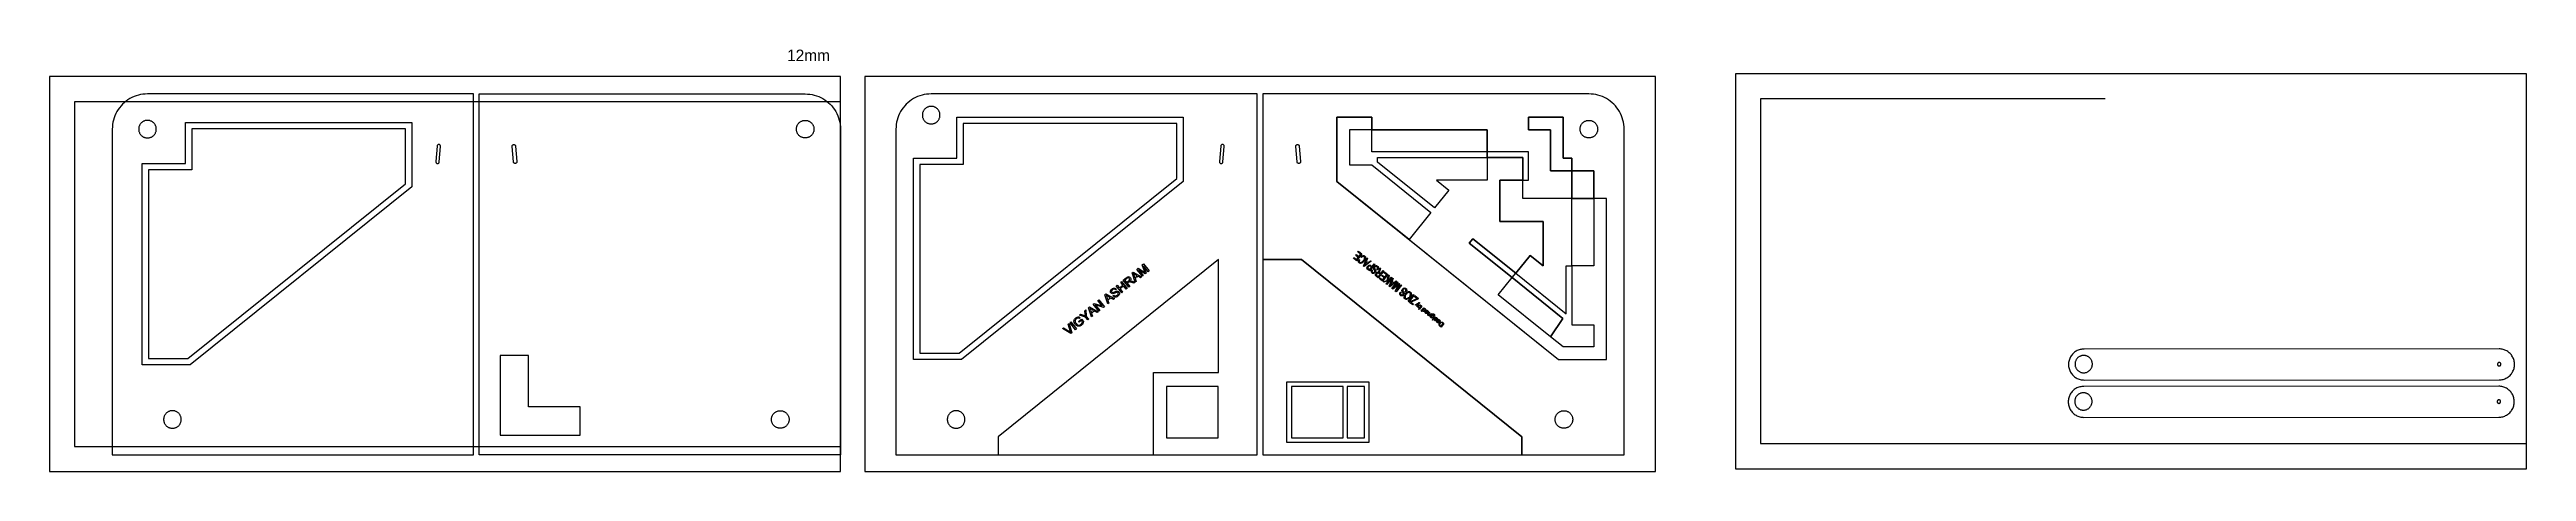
# Model space of a CAD drawing. Header units: millimetres. Extents: x 4195 to 11711, y -1512 to 5723.
# Drawn here: x 4195 to 11711, y 4441 to 5723 of the extents above.
import ezdxf

# ---------------------------------------------------------------- set-up
doc = ezdxf.new("R2010")
doc.units = ezdxf.units.MM

msp = doc.modelspace()

# ---------------------------------------------------------------- texts
at = {"insert": (6433.1, 5722.8), "char_height": 35, "attachment_point": 1}
msp.add_mtext_dynamic_manual_height_columns('12mm', width=602.787, gutter_width=17.5, heights=[0], dxfattribs=at)

# ---------------------------------------------------------------- linework, layer by layer
for p, q in [((11711.2, 5649.3), (9311.2, 5649.3)), ((9311.2, 5649.3), (9311.2, 4449.3)), ((11711.2, 5573.1), (11711.2, 5649.3)), ((10432.5, 5573.1), (9387.4, 5573.1)), ((9387.4, 5573.1), (9387.4, 4525.5)), ((11711.2, 4928.4), (11711.2, 5573.1)), ((8595.8, 5325.7), (8595.8, 5200.9)), ((8595.8, 5200.9), (8727.5, 5200.9)), ((8727.5, 5200.9), (8727.5, 5065.4)), ((8687.6, 5097.5), (8644, 5043.3)), ((8727.5, 5065.4), (8687.6, 5097.5)), ((11711.2, 4525.5), (11711.2, 4928.4)), ((10356.5, 4811.3), (10353.6, 4810.4)), ((10359.5, 4812), (10356.5, 4811.3)), ((10362.5, 4812.5), (10359.5, 4812)), ((10365.6, 4812.8), (10362.5, 4812.5)), ((10368.7, 4812.9), (10365.6, 4812.8)), ((11628.1, 4813.3), (10368.7, 4812.9)), ((11631.2, 4813.2), (11628.1, 4813.3)), ((11634.3, 4812.9), (11631.2, 4813.2)), ((11637.3, 4812.4), (11634.3, 4812.9)), ((11640.3, 4811.7), (11637.3, 4812.4)), ((11643.2, 4810.8), (11640.3, 4811.7)), ((11646.1, 4809.7), (11643.2, 4810.8)), ((10321.7, 4768.9), (10321.6, 4765.9)), ((10321.6, 4765.9), (10321.7, 4762.8)), ((10322, 4772), (10321.7, 4768.9)), ((10321.7, 4762.8), (10322, 4759.7)), ((10322.5, 4775), (10322, 4772)), ((10322, 4759.7), (10322.6, 4756.7)), ((10323.2, 4778), (10322.5, 4775)), ((10322.6, 4756.7), (10323.3, 4753.7)), ((10324.1, 4781), (10323.2, 4778)), ((10323.3, 4753.7), (10324.1, 4750.7)), ((10325.2, 4783.9), (10324.1, 4781)), ((10324.1, 4750.7), (10325.2, 4747.8)), ((10326.5, 4786.7), (10325.2, 4783.9)), ((10325.2, 4747.8), (10326.5, 4745)), ((10327.9, 4789.4), (10326.5, 4786.7)), ((10326.5, 4745), (10328, 4742.3)), ((10329.6, 4792), (10327.9, 4789.4)), ((10328, 4742.3), (10329.6, 4739.7)), ((10331.4, 4794.5), (10329.6, 4792)), ((10329.6, 4739.7), (10331.4, 4737.2)), ((10333.3, 4796.9), (10331.4, 4794.5)), ((10331.4, 4737.2), (10333.3, 4734.8)), ((10335.4, 4799.1), (10333.3, 4796.9)), ((10337.7, 4801.2), (10335.4, 4799.1)), ((10340, 4803.2), (10337.7, 4801.2)), ((10342.5, 4805), (10340, 4803.2)), ((10341.4, 4768.8), (10341.3, 4767.1)), ((10341.3, 4767.1), (10341.4, 4765.4)), ((10341.6, 4770.5), (10341.4, 4768.8)), ((10341.4, 4765.4), (10341.6, 4763.6)), ((10341.8, 4772.2), (10341.6, 4770.5)), ((10341.6, 4763.6), (10341.8, 4761.9)), ((10342.2, 4773.9), (10341.8, 4772.2)), ((10341.8, 4761.9), (10342.2, 4760.3)), ((10342.7, 4775.5), (10342.2, 4773.9)), ((10342.2, 4760.3), (10342.7, 4758.6)), ((10345.2, 4806.6), (10342.5, 4805)), ((10343.3, 4777.2), (10342.7, 4775.5)), ((10342.7, 4758.6), (10343.3, 4757)), ((10344, 4778.7), (10343.3, 4777.2)), ((10343.3, 4757), (10344, 4755.4)), ((10344.9, 4780.3), (10344, 4778.7)), ((10344, 4755.4), (10344.9, 4753.9)), ((10345.8, 4781.7), (10344.9, 4780.3)), ((10344.9, 4753.9), (10345.8, 4752.4)), ((10347.9, 4808.1), (10345.2, 4806.6)), ((10346.8, 4783.1), (10345.8, 4781.7)), ((10345.8, 4752.4), (10346.8, 4751)), ((10347.9, 4784.4), (10346.8, 4783.1)), ((10346.8, 4751), (10347.9, 4749.7)), ((10350.7, 4809.3), (10347.9, 4808.1)), ((10349, 4785.7), (10347.9, 4784.4)), ((10347.9, 4749.7), (10349, 4748.4)), ((10350.3, 4786.9), (10349, 4785.7)), ((10349, 4748.4), (10350.3, 4747.3)), ((10351.6, 4788), (10350.3, 4786.9)), ((10350.3, 4747.3), (10351.6, 4746.2)), ((10353.6, 4810.4), (10350.7, 4809.3)), ((10353, 4789), (10351.6, 4788)), ((10351.6, 4746.2), (10353, 4745.2)), ((10354.5, 4789.9), (10353, 4789)), ((10353, 4745.2), (10354.5, 4744.3)), ((10356, 4790.7), (10354.5, 4789.9)), ((10354.5, 4744.3), (10356, 4743.4)), ((10357.6, 4791.4), (10356, 4790.7)), ((10356, 4743.4), (10357.6, 4742.7)), ((10359.2, 4792), (10357.6, 4791.4)), ((10357.6, 4742.7), (10359.2, 4742.1)), ((10360.9, 4792.5), (10359.2, 4792)), ((10359.2, 4742.1), (10360.8, 4741.6)), ((10360.8, 4741.6), (10362.5, 4741.2)), ((10362.5, 4792.9), (10360.9, 4792.5)), ((10364.2, 4793.2), (10362.5, 4792.9)), ((10362.5, 4741.2), (10364.2, 4740.9)), ((10366, 4793.4), (10364.2, 4793.2)), ((10364.2, 4740.9), (10365.9, 4740.8)), ((10365.9, 4740.8), (10367.7, 4740.7)), ((10367.7, 4793.4), (10366, 4793.4)), ((10369.4, 4793.4), (10367.7, 4793.4)), ((10367.7, 4740.7), (10369.4, 4740.8)), ((10371.1, 4793.2), (10369.4, 4793.4)), ((10369.4, 4740.8), (10371.1, 4740.9)), ((10372.8, 4792.9), (10371.1, 4793.2)), ((10371.1, 4740.9), (10372.8, 4741.2)), ((10374.5, 4792.5), (10372.8, 4792.9)), ((10372.8, 4741.2), (10374.5, 4741.6)), ((10376.2, 4792), (10374.5, 4792.5)), ((10374.5, 4741.6), (10376.1, 4742.1)), ((10376.1, 4742.1), (10377.8, 4742.7)), ((10377.8, 4791.4), (10376.2, 4792)), ((10379.3, 4790.7), (10377.8, 4791.4)), ((10377.8, 4742.7), (10379.3, 4743.4)), ((10380.9, 4789.9), (10379.3, 4790.7)), ((10379.3, 4743.4), (10380.8, 4744.2)), ((10380.8, 4744.2), (10382.3, 4745.2)), ((10382.3, 4789), (10380.9, 4789.9)), ((10383.7, 4788), (10382.3, 4789)), ((10382.3, 4745.2), (10383.7, 4746.2)), ((10385.1, 4786.9), (10383.7, 4788)), ((10383.7, 4746.2), (10385, 4747.3)), ((10385, 4747.3), (10386.3, 4748.4)), ((10386.3, 4785.7), (10385.1, 4786.9)), ((10387.5, 4784.4), (10386.3, 4785.7)), ((10386.3, 4748.4), (10387.5, 4749.7)), ((10388.6, 4783.1), (10387.5, 4784.4)), ((10387.5, 4749.7), (10388.6, 4751)), ((10389.6, 4781.7), (10388.6, 4783.1)), ((10388.6, 4751), (10389.6, 4752.4)), ((10390.5, 4780.2), (10389.6, 4781.7)), ((10389.6, 4752.4), (10390.5, 4753.9)), ((10391.3, 4778.7), (10390.5, 4780.2)), ((10390.5, 4753.9), (10391.3, 4755.4)), ((10392, 4777.1), (10391.3, 4778.7)), ((10391.3, 4755.4), (10392, 4757)), ((10392.6, 4775.5), (10392, 4777.1)), ((10392, 4757), (10392.6, 4758.6)), ((10393.1, 4773.9), (10392.6, 4775.5)), ((10392.6, 4758.6), (10393.1, 4760.2)), ((10393.5, 4772.2), (10393.1, 4773.9)), ((10393.1, 4760.2), (10393.5, 4761.9)), ((10393.8, 4770.5), (10393.5, 4772.2)), ((10393.5, 4761.9), (10393.8, 4763.6)), ((10394, 4768.8), (10393.8, 4770.5)), ((10393.8, 4763.6), (10394, 4765.3)), ((10394, 4767.1), (10394, 4768.8)), ((10394, 4765.3), (10394, 4767.1)), ((11623.3, 4767.4), (11623.2, 4767)), ((11623.2, 4767), (11623.2, 4766.7)), ((11623.2, 4766.7), (11623.2, 4766.4)), ((11623.2, 4766.4), (11623.3, 4766)), ((11623.4, 4768.1), (11623.3, 4767.7)), ((11623.3, 4767.7), (11623.3, 4767.4)), ((11623.3, 4766), (11623.3, 4765.7)), ((11623.3, 4765.7), (11623.4, 4765.3)), ((11623.5, 4768.4), (11623.4, 4768.1)), ((11623.4, 4765.3), (11623.5, 4765)), ((11623.6, 4768.7), (11623.5, 4768.4)), ((11623.5, 4765), (11623.6, 4764.7)), ((11623.8, 4769), (11623.6, 4768.7)), ((11623.6, 4764.7), (11623.8, 4764.4)), ((11623.9, 4769.3), (11623.8, 4769)), ((11623.8, 4764.4), (11623.9, 4764.1)), ((11624.1, 4769.6), (11623.9, 4769.3)), ((11623.9, 4764.1), (11624.1, 4763.8)), ((11624.3, 4769.9), (11624.1, 4769.6)), ((11624.1, 4763.8), (11624.3, 4763.5)), ((11624.5, 4770.2), (11624.3, 4769.9)), ((11624.3, 4763.5), (11624.5, 4763.2)), ((11624.8, 4770.4), (11624.5, 4770.2)), ((11624.5, 4763.2), (11624.8, 4763)), ((11625, 4770.7), (11624.8, 4770.4)), ((11624.8, 4763), (11625, 4762.7)), ((11625.3, 4770.9), (11625, 4770.7)), ((11625, 4762.7), (11625.3, 4762.5)), ((11625.6, 4771.1), (11625.3, 4770.9)), ((11625.3, 4762.5), (11625.6, 4762.3)), ((11625.9, 4771.3), (11625.6, 4771.1)), ((11625.6, 4762.3), (11625.9, 4762.1)), ((11626.2, 4771.4), (11625.9, 4771.3)), ((11625.9, 4762.1), (11626.2, 4762)), ((11626.5, 4771.6), (11626.2, 4771.4)), ((11626.2, 4762), (11626.5, 4761.8)), ((11626.8, 4771.7), (11626.5, 4771.6)), ((11626.5, 4761.8), (11626.8, 4761.7)), ((11627.1, 4771.8), (11626.8, 4771.7)), ((11626.8, 4761.7), (11627.1, 4761.6)), ((11627.5, 4771.9), (11627.1, 4771.8)), ((11627.1, 4761.6), (11627.5, 4761.5)), ((11627.8, 4771.9), (11627.5, 4771.9)), ((11627.5, 4761.5), (11627.8, 4761.5)), ((11628.2, 4772), (11627.8, 4771.9)), ((11627.8, 4761.5), (11628.2, 4761.4)), ((11628.5, 4772), (11628.2, 4772)), ((11628.2, 4761.4), (11628.5, 4761.4)), ((11628.8, 4772), (11628.5, 4772)), ((11628.5, 4761.4), (11628.8, 4761.4)), ((11629.2, 4771.9), (11628.8, 4772)), ((11628.8, 4761.4), (11629.2, 4761.5)), ((11629.5, 4771.9), (11629.2, 4771.9)), ((11629.2, 4761.5), (11629.5, 4761.5)), ((11629.9, 4771.8), (11629.5, 4771.9)), ((11629.5, 4761.5), (11629.9, 4761.6)), ((11630.2, 4771.7), (11629.9, 4771.8)), ((11629.9, 4761.6), (11630.2, 4761.7)), ((11630.5, 4771.6), (11630.2, 4771.7)), ((11630.2, 4761.7), (11630.5, 4761.8)), ((11630.8, 4771.4), (11630.5, 4771.6)), ((11630.5, 4761.8), (11630.8, 4762)), ((11631.1, 4771.3), (11630.8, 4771.4)), ((11630.8, 4762), (11631.1, 4762.1)), ((11631.4, 4771.1), (11631.1, 4771.3)), ((11631.1, 4762.1), (11631.4, 4762.3)), ((11631.7, 4770.9), (11631.4, 4771.1)), ((11631.4, 4762.3), (11631.7, 4762.5)), ((11632, 4770.7), (11631.7, 4770.9)), ((11631.7, 4762.5), (11632, 4762.7)), ((11632.2, 4770.4), (11632, 4770.7)), ((11632, 4762.7), (11632.2, 4763)), ((11632.5, 4770.2), (11632.2, 4770.4)), ((11632.2, 4763), (11632.5, 4763.2)), ((11632.7, 4769.9), (11632.5, 4770.2)), ((11632.5, 4763.2), (11632.7, 4763.5)), ((11632.9, 4769.6), (11632.7, 4769.9)), ((11632.7, 4763.5), (11632.9, 4763.8)), ((11633.1, 4769.3), (11632.9, 4769.6)), ((11632.9, 4763.8), (11633.1, 4764.1)), ((11633.2, 4769), (11633.1, 4769.3)), ((11633.1, 4764.1), (11633.2, 4764.4)), ((11633.4, 4768.7), (11633.2, 4769)), ((11633.2, 4764.4), (11633.4, 4764.7)), ((11633.5, 4768.4), (11633.4, 4768.7)), ((11633.4, 4764.7), (11633.5, 4765)), ((11633.6, 4768.1), (11633.5, 4768.4)), ((11633.5, 4765), (11633.6, 4765.3)), ((11633.7, 4767.7), (11633.6, 4768.1)), ((11633.6, 4765.3), (11633.7, 4765.7)), ((11633.7, 4767.4), (11633.7, 4767.7)), ((11633.8, 4767), (11633.7, 4767.4)), ((11633.7, 4766), (11633.8, 4766.4)), ((11633.7, 4765.7), (11633.7, 4766)), ((11633.8, 4766.7), (11633.8, 4767)), ((11633.8, 4766.4), (11633.8, 4766.7)), ((11648.9, 4808.4), (11646.1, 4809.7)), ((11651.6, 4807), (11648.9, 4808.4)), ((11654.3, 4805.3), (11651.6, 4807)), ((11656.8, 4803.5), (11654.3, 4805.3)), ((11659.1, 4801.6), (11656.8, 4803.5)), ((11661.4, 4799.5), (11659.1, 4801.6)), ((11663.5, 4797.2), (11661.4, 4799.5)), ((11665.5, 4794.9), (11663.5, 4797.2)), ((11663.5, 4735.2), (11665.5, 4737.6)), ((11667.2, 4792.4), (11665.5, 4794.9)), ((11665.5, 4737.6), (11667.3, 4740.1)), ((11668.9, 4789.7), (11667.2, 4792.4)), ((11667.3, 4740.1), (11668.9, 4742.7)), ((11670.3, 4787), (11668.9, 4789.7)), ((11668.9, 4742.7), (11670.3, 4745.4)), ((11671.6, 4784.2), (11670.3, 4787)), ((11670.3, 4745.4), (11671.6, 4748.2)), ((11672.7, 4781.3), (11671.6, 4784.2)), ((11671.6, 4748.2), (11672.7, 4751.1)), ((11673.6, 4778.4), (11672.7, 4781.3)), ((11672.7, 4751.1), (11673.6, 4754)), ((11674.3, 4775.4), (11673.6, 4778.4)), ((11673.6, 4754), (11674.3, 4757)), ((11674.8, 4772.4), (11674.3, 4775.4)), ((11674.3, 4757), (11674.8, 4760.1)), ((11675.1, 4769.3), (11674.8, 4772.4)), ((11674.8, 4760.1), (11675.1, 4763.1)), ((11675.2, 4766.2), (11675.1, 4769.3)), ((11675.1, 4763.1), (11675.2, 4766.2)), ((10321.6, 4661.5), (10321.1, 4658.5)), ((10322.3, 4664.5), (10321.6, 4661.5)), ((10323.2, 4667.5), (10322.3, 4664.5)), ((10324.3, 4670.4), (10323.2, 4667.5)), ((10325.6, 4673.2), (10324.3, 4670.4)), ((10327, 4675.9), (10325.6, 4673.2)), ((10328.6, 4678.5), (10327, 4675.9)), ((10330.4, 4681), (10328.6, 4678.5)), ((10332.4, 4683.4), (10330.4, 4681)), ((10334.5, 4685.6), (10332.4, 4683.4)), ((10333.3, 4734.8), (10335.4, 4732.6)), ((10336.7, 4687.7), (10334.5, 4685.6)), ((10335.4, 4732.6), (10337.7, 4730.5)), ((10339.1, 4689.7), (10336.7, 4687.7)), ((10337.7, 4730.5), (10340.1, 4728.5)), ((10341.6, 4691.5), (10339.1, 4689.7)), ((10340.1, 4728.5), (10342.6, 4726.7)), ((10341.3, 4660.4), (10340.9, 4658.7)), ((10341.8, 4662.1), (10341.3, 4660.4)), ((10344.2, 4693.1), (10341.6, 4691.5)), ((10342.4, 4663.7), (10341.8, 4662.1)), ((10343.1, 4665.2), (10342.4, 4663.7)), ((10342.6, 4726.7), (10345.2, 4725.1)), ((10343.9, 4666.8), (10343.1, 4665.2)), ((10344.8, 4668.2), (10343.9, 4666.8)), ((10347, 4694.6), (10344.2, 4693.1)), ((10345.9, 4669.6), (10344.8, 4668.2)), ((10345.2, 4725.1), (10347.9, 4723.7)), ((10346.9, 4671), (10345.9, 4669.6)), ((10348.1, 4672.2), (10346.9, 4671)), ((10349.8, 4695.8), (10347, 4694.6)), ((10347.9, 4723.7), (10350.7, 4722.4)), ((10349.4, 4673.4), (10348.1, 4672.2)), ((10350.7, 4674.5), (10349.4, 4673.4)), ((10352.6, 4696.9), (10349.8, 4695.8)), ((10350.7, 4722.4), (10353.6, 4721.3)), ((10352.1, 4675.5), (10350.7, 4674.5)), ((10353.6, 4676.4), (10352.1, 4675.5)), ((10355.6, 4697.8), (10352.6, 4696.9)), ((10353.6, 4721.3), (10356.5, 4720.4)), ((10355.1, 4677.2), (10353.6, 4676.4)), ((10356.7, 4677.9), (10355.1, 4677.2)), ((10358.6, 4698.5), (10355.6, 4697.8)), ((10356.5, 4720.4), (10359.5, 4719.7)), ((10358.3, 4678.5), (10356.7, 4677.9)), ((10359.9, 4679), (10358.3, 4678.5)), ((10361.6, 4699), (10358.6, 4698.5)), ((10359.5, 4719.7), (10362.6, 4719.2)), ((10361.6, 4679.4), (10359.9, 4679)), ((10364.7, 4699.3), (10361.6, 4699)), ((10363.3, 4679.7), (10361.6, 4679.4)), ((10362.6, 4719.2), (10365.6, 4718.9)), ((10365, 4679.9), (10363.3, 4679.7)), ((10367.8, 4699.4), (10364.7, 4699.3)), ((10366.8, 4679.9), (10365, 4679.9)), ((10365.6, 4718.9), (10368.7, 4718.8)), ((10368.5, 4679.9), (10366.8, 4679.9)), ((11627.2, 4699.8), (10367.8, 4699.4)), ((10370.2, 4679.7), (10368.5, 4679.9)), ((10368.7, 4718.8), (11628.1, 4719.1)), ((10371.9, 4679.4), (10370.2, 4679.7)), ((10373.6, 4679), (10371.9, 4679.4)), ((10375.2, 4678.5), (10373.6, 4679)), ((10376.8, 4677.9), (10375.2, 4678.5)), ((10378.4, 4677.2), (10376.8, 4677.9)), ((10379.9, 4676.4), (10378.4, 4677.2)), ((10381.4, 4675.5), (10379.9, 4676.4)), ((10382.8, 4674.5), (10381.4, 4675.5)), ((10384.1, 4673.4), (10382.8, 4674.5)), ((10385.4, 4672.2), (10384.1, 4673.4)), ((10386.6, 4670.9), (10385.4, 4672.2)), ((10387.7, 4669.6), (10386.6, 4670.9)), ((10388.7, 4668.2), (10387.7, 4669.6)), ((10389.6, 4666.7), (10388.7, 4668.2)), ((10390.4, 4665.2), (10389.6, 4666.7)), ((10391.1, 4663.7), (10390.4, 4665.2)), ((10391.7, 4662), (10391.1, 4663.7)), ((10392.2, 4660.4), (10391.7, 4662)), ((10392.6, 4658.7), (10392.2, 4660.4)), ((11630.3, 4699.7), (11627.2, 4699.8)), ((11628.1, 4719.1), (11631.2, 4719.2)), ((11633.3, 4699.4), (11630.3, 4699.7)), ((11631.2, 4719.2), (11634.3, 4719.6)), ((11636.4, 4698.9), (11633.3, 4699.4)), ((11634.3, 4719.6), (11637.3, 4720.1)), ((11639.4, 4698.2), (11636.4, 4698.9)), ((11637.3, 4720.1), (11640.3, 4720.8)), ((11642.3, 4697.3), (11639.4, 4698.2)), ((11640.3, 4720.8), (11643.3, 4721.6)), ((11645.2, 4696.2), (11642.3, 4697.3)), ((11643.3, 4721.6), (11646.1, 4722.7)), ((11648, 4694.9), (11645.2, 4696.2)), ((11646.1, 4722.7), (11648.9, 4724)), ((11650.7, 4693.5), (11648, 4694.9)), ((11648.9, 4724), (11651.7, 4725.5)), ((11653.3, 4691.8), (11650.7, 4693.5)), ((11651.7, 4725.5), (11654.3, 4727.1)), ((11655.8, 4690.1), (11653.3, 4691.8)), ((11654.3, 4727.1), (11656.8, 4728.9)), ((11658.2, 4688.1), (11655.8, 4690.1)), ((11656.8, 4728.9), (11659.2, 4730.8)), ((11660.5, 4686), (11658.2, 4688.1)), ((11659.2, 4730.8), (11661.4, 4732.9)), ((11662.6, 4683.7), (11660.5, 4686)), ((11661.4, 4732.9), (11663.5, 4735.2)), ((11664.5, 4681.4), (11662.6, 4683.7)), ((11666.3, 4678.9), (11664.5, 4681.4)), ((11667.9, 4676.3), (11666.3, 4678.9)), ((11669.4, 4673.5), (11667.9, 4676.3)), ((11670.7, 4670.7), (11669.4, 4673.5)), ((11671.8, 4667.8), (11670.7, 4670.7)), ((11672.7, 4664.9), (11671.8, 4667.8)), ((11673.4, 4661.9), (11672.7, 4664.9)), ((11673.9, 4658.9), (11673.4, 4661.9)), ((10320.8, 4655.4), (10320.7, 4652.4)), ((10320.7, 4652.4), (10320.8, 4649.3)), ((10321.1, 4658.5), (10320.8, 4655.4)), ((10320.8, 4649.3), (10321.1, 4646.2)), ((10321.1, 4646.2), (10321.6, 4643.2)), ((10321.6, 4643.2), (10322.3, 4640.2)), ((10322.3, 4640.2), (10323.2, 4637.2)), ((10323.2, 4637.2), (10324.3, 4634.3)), ((10324.3, 4634.3), (10325.6, 4631.5)), ((10325.6, 4631.5), (10327, 4628.8)), ((10327, 4628.8), (10328.7, 4626.2)), ((10328.7, 4626.2), (10330.5, 4623.7)), ((10330.5, 4623.7), (10332.4, 4621.3)), ((10332.4, 4621.3), (10334.5, 4619.1)), ((10334.5, 4619.1), (10336.8, 4617)), ((10336.8, 4617), (10339.1, 4615)), ((10339.1, 4615), (10341.6, 4613.2)), ((10340.5, 4655.3), (10340.4, 4653.6)), ((10340.4, 4653.6), (10340.5, 4651.9)), ((10340.6, 4657), (10340.5, 4655.3)), ((10340.5, 4651.9), (10340.6, 4650.1)), ((10340.9, 4658.7), (10340.6, 4657)), ((10340.6, 4650.1), (10340.9, 4648.4)), ((10340.9, 4648.4), (10341.3, 4646.8)), ((10341.3, 4646.8), (10341.8, 4645.1)), ((10341.6, 4613.2), (10344.3, 4611.6)), ((10341.8, 4645.1), (10342.4, 4643.5)), ((10342.4, 4643.5), (10343.1, 4641.9)), ((10343.1, 4641.9), (10343.9, 4640.4)), ((10343.9, 4640.4), (10344.8, 4638.9)), ((10344.3, 4611.6), (10347, 4610.2)), ((10344.8, 4638.9), (10345.8, 4637.5)), ((10345.8, 4637.5), (10346.9, 4636.2)), ((10346.9, 4636.2), (10348.1, 4634.9)), ((10347, 4610.2), (10349.8, 4608.9)), ((10348.1, 4634.9), (10349.4, 4633.8)), ((10349.4, 4633.8), (10350.7, 4632.7)), ((10349.8, 4608.9), (10352.7, 4607.8)), ((10350.7, 4632.7), (10352.1, 4631.7)), ((10352.1, 4631.7), (10353.6, 4630.8)), ((10352.7, 4607.8), (10355.6, 4606.9)), ((10353.6, 4630.8), (10355.1, 4629.9)), ((10355.1, 4629.9), (10356.7, 4629.2)), ((10355.6, 4606.9), (10358.6, 4606.2)), ((10356.7, 4629.2), (10358.3, 4628.6)), ((10358.3, 4628.6), (10359.9, 4628.1)), ((10358.6, 4606.2), (10361.7, 4605.7)), ((10359.9, 4628.1), (10361.6, 4627.7)), ((10361.6, 4627.7), (10363.3, 4627.4)), ((10361.7, 4605.7), (10364.7, 4605.4)), ((10363.3, 4627.4), (10365, 4627.3)), ((10364.7, 4605.4), (10367.8, 4605.3)), ((10365, 4627.3), (10366.7, 4627.2)), ((10366.7, 4627.2), (10368.5, 4627.3)), ((10367.8, 4605.3), (11627.2, 4605.7)), ((10368.5, 4627.3), (10370.2, 4627.4)), ((10370.2, 4627.4), (10371.9, 4627.7)), ((10371.9, 4627.7), (10373.6, 4628.1)), ((10373.6, 4628.1), (10375.2, 4628.6)), ((10375.2, 4628.6), (10376.8, 4629.2)), ((10376.8, 4629.2), (10378.4, 4629.9)), ((10378.4, 4629.9), (10379.9, 4630.7)), ((10379.9, 4630.7), (10381.4, 4631.7)), ((10381.4, 4631.7), (10382.8, 4632.7)), ((10382.8, 4632.7), (10384.1, 4633.8)), ((10384.1, 4633.8), (10385.4, 4634.9)), ((10385.4, 4634.9), (10386.6, 4636.2)), ((10386.6, 4636.2), (10387.7, 4637.5)), ((10387.7, 4637.5), (10388.7, 4638.9)), ((10388.7, 4638.9), (10389.6, 4640.4)), ((10389.6, 4640.4), (10390.4, 4641.9)), ((10390.4, 4641.9), (10391.1, 4643.5)), ((10391.1, 4643.5), (10391.7, 4645.1)), ((10391.7, 4645.1), (10392.2, 4646.7)), ((10392.2, 4646.7), (10392.6, 4648.4)), ((10392.9, 4657), (10392.6, 4658.7)), ((10392.6, 4648.4), (10392.9, 4650.1)), ((10393, 4655.3), (10392.9, 4657)), ((10392.9, 4650.1), (10393, 4651.8)), ((10393.1, 4653.6), (10393, 4655.3)), ((10393, 4651.8), (10393.1, 4653.6)), ((11622.4, 4653.9), (11622.3, 4653.6)), ((11622.3, 4653.6), (11622.3, 4653.2)), ((11622.3, 4653.2), (11622.3, 4652.9)), ((11622.3, 4652.9), (11622.4, 4652.5)), ((11622.5, 4654.6), (11622.4, 4654.2)), ((11622.4, 4654.2), (11622.4, 4653.9)), ((11622.4, 4652.5), (11622.4, 4652.2)), ((11622.4, 4652.2), (11622.5, 4651.8)), ((11622.6, 4654.9), (11622.5, 4654.6)), ((11622.5, 4651.8), (11622.6, 4651.5)), ((11622.7, 4655.2), (11622.6, 4654.9)), ((11622.6, 4651.5), (11622.7, 4651.2)), ((11622.9, 4655.5), (11622.7, 4655.2)), ((11622.7, 4651.2), (11622.9, 4650.9)), ((11623, 4655.8), (11622.9, 4655.5)), ((11622.9, 4650.9), (11623, 4650.6)), ((11623.2, 4656.1), (11623, 4655.8)), ((11623, 4650.6), (11623.2, 4650.3)), ((11623.4, 4656.4), (11623.2, 4656.1)), ((11623.2, 4650.3), (11623.4, 4650)), ((11623.6, 4656.7), (11623.4, 4656.4)), ((11623.4, 4650), (11623.6, 4649.7)), ((11623.9, 4656.9), (11623.6, 4656.7)), ((11623.6, 4649.7), (11623.9, 4649.5)), ((11624.1, 4657.2), (11623.9, 4656.9)), ((11623.9, 4649.5), (11624.1, 4649.2)), ((11624.4, 4657.4), (11624.1, 4657.2)), ((11624.1, 4649.2), (11624.4, 4649)), ((11624.7, 4657.6), (11624.4, 4657.4)), ((11624.4, 4649), (11624.6, 4648.8)), ((11624.6, 4648.8), (11624.9, 4648.6)), ((11624.9, 4657.8), (11624.7, 4657.6)), ((11625.2, 4657.9), (11624.9, 4657.8)), ((11624.9, 4648.6), (11625.2, 4648.5)), ((11625.6, 4658.1), (11625.2, 4657.9)), ((11625.2, 4648.5), (11625.6, 4648.3)), ((11625.9, 4658.2), (11625.6, 4658.1)), ((11625.6, 4648.3), (11625.9, 4648.2)), ((11626.2, 4658.3), (11625.9, 4658.2)), ((11625.9, 4648.2), (11626.2, 4648.1)), ((11626.6, 4658.4), (11626.2, 4658.3)), ((11626.2, 4648.1), (11626.5, 4648)), ((11626.5, 4648), (11626.9, 4648)), ((11626.9, 4658.4), (11626.6, 4658.4)), ((11627.2, 4658.5), (11626.9, 4658.4)), ((11626.9, 4648), (11627.2, 4647.9)), ((11627.6, 4658.5), (11627.2, 4658.5)), ((11627.2, 4647.9), (11627.6, 4647.9)), ((11627.2, 4605.7), (11630.3, 4605.8)), ((11627.9, 4658.5), (11627.6, 4658.5)), ((11627.6, 4647.9), (11627.9, 4647.9)), ((11628.3, 4658.4), (11627.9, 4658.5)), ((11627.9, 4647.9), (11628.3, 4648)), ((11628.6, 4658.4), (11628.3, 4658.4)), ((11628.3, 4648), (11628.6, 4648)), ((11628.9, 4658.3), (11628.6, 4658.4)), ((11628.6, 4648), (11628.9, 4648.1)), ((11629.3, 4658.2), (11628.9, 4658.3)), ((11628.9, 4648.1), (11629.3, 4648.2)), ((11629.6, 4658.1), (11629.3, 4658.2)), ((11629.3, 4648.2), (11629.6, 4648.3)), ((11629.9, 4657.9), (11629.6, 4658.1)), ((11629.6, 4648.3), (11629.9, 4648.5)), ((11630.2, 4657.8), (11629.9, 4657.9)), ((11629.9, 4648.5), (11630.2, 4648.6)), ((11630.5, 4657.6), (11630.2, 4657.8)), ((11630.2, 4648.6), (11630.5, 4648.8)), ((11630.3, 4605.8), (11633.4, 4606.1)), ((11630.8, 4657.4), (11630.5, 4657.6)), ((11630.5, 4648.8), (11630.8, 4649)), ((11631.1, 4657.2), (11630.8, 4657.4)), ((11630.8, 4649), (11631.1, 4649.2)), ((11631.3, 4656.9), (11631.1, 4657.2)), ((11631.1, 4649.2), (11631.3, 4649.5)), ((11631.5, 4656.7), (11631.3, 4656.9)), ((11631.3, 4649.5), (11631.5, 4649.7)), ((11631.8, 4656.4), (11631.5, 4656.7)), ((11631.5, 4649.7), (11631.8, 4650)), ((11632, 4656.1), (11631.8, 4656.4)), ((11631.8, 4650), (11632, 4650.3)), ((11632.1, 4655.8), (11632, 4656.1)), ((11632, 4650.3), (11632.1, 4650.6)), ((11632.3, 4655.5), (11632.1, 4655.8)), ((11632.1, 4650.6), (11632.3, 4650.9)), ((11632.4, 4655.2), (11632.3, 4655.5)), ((11632.3, 4650.9), (11632.4, 4651.2)), ((11632.6, 4654.9), (11632.4, 4655.2)), ((11632.4, 4651.2), (11632.6, 4651.5)), ((11632.7, 4654.6), (11632.6, 4654.9)), ((11632.6, 4651.5), (11632.7, 4651.8)), ((11632.7, 4654.2), (11632.7, 4654.6)), ((11632.8, 4653.9), (11632.7, 4654.2)), ((11632.7, 4652.2), (11632.8, 4652.5)), ((11632.7, 4651.8), (11632.7, 4652.2)), ((11632.8, 4653.5), (11632.8, 4653.9)), ((11632.8, 4653.2), (11632.8, 4653.5)), ((11632.8, 4652.9), (11632.8, 4653.2)), ((11632.8, 4652.5), (11632.8, 4652.9)), ((11633.4, 4606.1), (11636.4, 4606.6)), ((11636.4, 4606.6), (11639.4, 4607.3)), ((11639.4, 4607.3), (11642.3, 4608.2)), ((11642.3, 4608.2), (11645.2, 4609.2)), ((11645.2, 4609.2), (11648, 4610.5)), ((11648, 4610.5), (11650.7, 4612)), ((11650.7, 4612), (11653.4, 4613.6)), ((11653.4, 4613.6), (11655.9, 4615.4)), ((11655.9, 4615.4), (11658.2, 4617.3)), ((11658.2, 4617.3), (11660.5, 4619.4)), ((11660.5, 4619.4), (11662.6, 4621.7)), ((11662.6, 4621.7), (11664.5, 4624.1)), ((11664.5, 4624.1), (11666.3, 4626.6)), ((11666.3, 4626.6), (11668, 4629.2)), ((11668, 4629.2), (11669.4, 4631.9)), ((11669.4, 4631.9), (11670.7, 4634.7)), ((11670.7, 4634.7), (11671.8, 4637.6)), ((11671.8, 4637.6), (11672.7, 4640.5)), ((11672.7, 4640.5), (11673.4, 4643.5)), ((11673.4, 4643.5), (11673.9, 4646.6)), ((11674.2, 4655.8), (11673.9, 4658.9)), ((11673.9, 4646.6), (11674.2, 4649.6)), ((11674.3, 4652.7), (11674.2, 4655.8)), ((11674.2, 4649.6), (11674.3, 4652.7)), ((9387.4, 4525.5), (11711.2, 4525.5)), ((11711.2, 4449.3), (11711.2, 4525.5)), ((9311.2, 4449.3), (11711.2, 4449.3))]:
    msp.add_line(p, q)
for points in [[(4194.9, 4440.7), (6594.9, 4440.7), (6594.9, 5640.7), (4194.9, 5640.7)], [(6668.5, 4440.7), (9068.5, 4440.7), (9068.5, 5640.7), (6668.5, 5640.7)], [(5481.5, 4491.9), (5481.5, 5588.1), (4492.2, 5588.1), (4485.2, 5587.9), (4478.3, 5587.2), (4471.4, 5586.1), (4464.6, 5584.5), (4457.9, 5582.4), (4451.3, 5580), (4444.9, 5577.1), (4438.8, 5573.8), (4432.8, 5570.1), (4427.1, 5566), (4421.7, 5561.6), (4416.6, 5556.8), (4411.8, 5551.7), (4407.4, 5546.3), (4403.3, 5540.6), (4399.6, 5534.6), (4396.3, 5528.5), (4393.4, 5522.1), (4391, 5515.5), (4388.9, 5508.9), (4387.3, 5502), (4386.2, 5495.1), (4385.5, 5488.2), (4385.3, 5481.2), (4385.3, 4491.9), (4695.4, 4491.9), (5166.6, 4491.9)], [(6558.5, 5561.6), (6563.6, 5556.8), (6568.4, 5551.7), (6572.8, 5546.3), (6576.9, 5540.6), (6580.6, 5534.6), (6583.9, 5528.5), (6586.8, 5522.1), (6589.3, 5515.5), (6591.3, 5508.9), (6592.9, 5502), (6594, 5495.1), (6594.7, 5488.2), (6594.9, 5481.2), (6594.9, 4491.9), (6284.8, 4491.9), (5498.7, 4491.9), (5498.7, 5085.3), (5498.7, 5588.1), (6488, 5588.1), (6495, 5587.9), (6502, 5587.2), (6508.9, 5586.1), (6515.7, 5584.5), (6522.4, 5582.4), (6528.9, 5580), (6535.3, 5577.1), (6541.5, 5573.8), (6547.4, 5570.1), (6553.1, 5566)], [(8955, 5540.6), (8950.9, 5546.3), (8946.4, 5551.7), (8941.7, 5556.8), (8936.6, 5561.6), (8931.1, 5566), (8925.5, 5570.1), (8919.5, 5573.8), (8913.3, 5577.1), (8907, 5580), (8900.4, 5582.4), (8893.7, 5584.5), (8886.9, 5586.1), (8880, 5587.2), (8873, 5587.9), (8866, 5588.1), (7876.7, 5588.1), (7876.7, 5085.3), (7994.2, 5085.3), (8662.9, 4546.3), (8662.9, 4491.9), (8973, 4491.9), (8973, 5481.2), (8972.8, 5488.2), (8972.1, 5495.1), (8970.9, 5502), (8969.3, 5508.9), (8967.3, 5515.5), (8964.8, 5522.1), (8962, 5528.5), (8958.7, 5534.6)], [(7876.7, 5085.3), (7876.7, 4491.9), (8662.9, 4491.9), (8973, 4491.9), (8973, 5481.2), (8972.8, 5488.2), (8972.1, 5495.1), (8970.9, 5502), (8969.3, 5508.9), (8967.3, 5515.5), (8964.8, 5522.1), (8962, 5528.5), (8958.7, 5534.6), (8955, 5540.6), (8950.9, 5546.3), (8946.4, 5551.7), (8941.7, 5556.8), (8936.6, 5561.6), (8931.1, 5566), (8925.5, 5570.1), (8919.5, 5573.8), (8913.3, 5577.1), (8907, 5580), (8900.4, 5582.4), (8893.7, 5584.5), (8886.9, 5586.1), (8880, 5587.2), (8873, 5587.9), (8866, 5588.1), (7876.7, 5588.1)], [(4470, 5466.3), (4471, 5464.9), (4472.1, 5463.5), (4473.3, 5462.3), (4474.6, 5461.1), (4476, 5460), (4477.4, 5458.9), (4478.9, 5458), (4480.4, 5457.2), (4482, 5456.5), (4483.6, 5455.9), (4485.3, 5455.3), (4487, 5454.9), (4488.7, 5454.7), (4490.5, 5454.5), (4492.2, 5454.4), (4494, 5454.5), (4495.7, 5454.7), (4497.4, 5454.9), (4499.2, 5455.3), (4500.8, 5455.9), (4502.5, 5456.5), (4504.1, 5457.2), (4505.6, 5458), (4507.1, 5458.9), (4508.5, 5460), (4509.9, 5461.1), (4511.1, 5462.3), (4512.3, 5463.5), (4513.4, 5464.9), (4514.5, 5466.3), (4515.4, 5467.8), (4516.2, 5469.3), (4516.9, 5470.9), (4517.6, 5472.6), (4518.1, 5474.3), (4518.5, 5476), (4518.7, 5477.7), (4518.9, 5479.4), (4519, 5481.2), (4518.9, 5482.9), (4518.7, 5484.7), (4518.5, 5486.4), (4518.1, 5488.1), (4517.6, 5489.8), (4516.9, 5491.4), (4516.2, 5493), (4515.4, 5494.5), (4514.5, 5496), (4513.4, 5497.4), (4512.3, 5498.8), (4511.1, 5500.1), (4509.9, 5501.3), (4508.5, 5502.4), (4507.1, 5503.4), (4505.6, 5504.3), (4504.1, 5505.2), (4502.5, 5505.9), (4500.8, 5506.5), (4499.2, 5507), (4497.4, 5507.4), (4495.7, 5507.7), (4494, 5507.9), (4492.2, 5507.9), (4490.5, 5507.9), (4488.7, 5507.7), (4487, 5507.4), (4485.3, 5507), (4483.6, 5506.5), (4482, 5505.9), (4480.4, 5505.2), (4478.9, 5504.3), (4477.4, 5503.4), (4476, 5502.4), (4474.6, 5501.3), (4473.3, 5500.1), (4472.1, 5498.8), (4471, 5497.4), (4470, 5496), (4469.1, 5494.5), (4468.3, 5493), (4467.5, 5491.4), (4466.9, 5489.8), (4466.4, 5488.1), (4466, 5486.4), (4465.7, 5484.7), (4465.6, 5482.9), (4465.5, 5481.2), (4465.6, 5479.4), (4465.7, 5477.7), (4466, 5476), (4466.4, 5474.3), (4466.9, 5472.6), (4467.5, 5470.9), (4468.3, 5469.3), (4469.1, 5467.8)], [(4607.7, 5376.9), (4607.7, 5501.8), (5294.2, 5501.8), (5294.2, 5305.8), (4621.5, 4764.8), (4476.1, 4764.8), (4476.1, 5376.9)], [(6462.7, 5489.8), (6463.3, 5491.4), (6464, 5493), (6464.8, 5494.5), (6465.8, 5496), (6466.8, 5497.4), (6467.9, 5498.8), (6469.1, 5500.1), (6470.4, 5501.3), (6471.7, 5502.4), (6473.1, 5503.4), (6474.6, 5504.3), (6476.2, 5505.2), (6477.8, 5505.9), (6479.4, 5506.5), (6481.1, 5507), (6482.8, 5507.4), (6484.5, 5507.7), (6486.2, 5507.9), (6488, 5507.9), (6489.7, 5507.9), (6491.5, 5507.7), (6493.2, 5507.4), (6494.9, 5507), (6496.6, 5506.5), (6498.2, 5505.9), (6499.8, 5505.2), (6501.4, 5504.3), (6502.9, 5503.4), (6504.3, 5502.4), (6505.6, 5501.3), (6506.9, 5500.1), (6508.1, 5498.8), (6509.2, 5497.4), (6510.2, 5496), (6511.2, 5494.5), (6512, 5493), (6512.7, 5491.4), (6513.3, 5489.8), (6513.8, 5488.1), (6514.2, 5486.4), (6514.5, 5484.7), (6514.7, 5482.9), (6514.7, 5481.2), (6514.7, 5479.4), (6514.5, 5477.7), (6514.2, 5476), (6513.8, 5474.3), (6513.3, 5472.6), (6512.7, 5470.9), (6512, 5469.3), (6511.2, 5467.8), (6510.2, 5466.3), (6509.2, 5464.9), (6508.1, 5463.5), (6506.9, 5462.3), (6505.6, 5461.1), (6504.3, 5460), (6502.9, 5458.9), (6501.4, 5458), (6499.8, 5457.2), (6498.2, 5456.5), (6496.6, 5455.9), (6494.9, 5455.3), (6493.2, 5454.9), (6491.5, 5454.7), (6489.7, 5454.5), (6488, 5454.4), (6486.2, 5454.5), (6484.5, 5454.7), (6482.8, 5454.9), (6481.1, 5455.3), (6479.4, 5455.9), (6477.8, 5456.5), (6476.2, 5457.2), (6474.6, 5458), (6473.1, 5458.9), (6471.7, 5460), (6470.4, 5461.1), (6469.1, 5462.3), (6467.9, 5463.5), (6466.8, 5464.9), (6465.8, 5466.3), (6464.8, 5467.8), (6464, 5469.3), (6463.3, 5470.9), (6462.7, 5472.6), (6462.2, 5474.3), (6461.8, 5476), (6461.5, 5477.7), (6461.3, 5479.4), (6461.3, 5481.2), (6461.3, 5482.9), (6461.5, 5484.7), (6461.8, 5486.4), (6462.2, 5488.1)], [(6948.2, 5393.1), (6948.2, 5518), (7634.7, 5518), (7634.7, 5322), (6962, 4781), (6816.6, 4781), (6816.6, 5393.1)], [(6955.2, 4800.3), (7615.4, 5331.2), (7615.4, 5498.7), (6967.5, 5498.7), (6967.5, 5373.8), (6835.9, 5373.8), (6835.9, 4800.3)], [(6847.1, 5537), (6846.3, 5535.5), (6845.6, 5533.9), (6845, 5532.3), (6844.4, 5530.6), (6844, 5528.9), (6843.8, 5527.1), (6843.6, 5525.4), (6843.5, 5523.7), (6843.6, 5521.9), (6843.8, 5520.2), (6844, 5518.4), (6844.4, 5516.7), (6845, 5515.1), (6845.6, 5513.4), (6846.3, 5511.8), (6847.1, 5510.3), (6848, 5508.8), (6849.1, 5507.4), (6850.2, 5506), (6851.4, 5504.8), (6852.6, 5503.6), (6854, 5502.4), (6855.4, 5501.4), (6856.9, 5500.5), (6858.4, 5499.7), (6860, 5499), (6861.7, 5498.3), (6863.4, 5497.8), (6865.1, 5497.4), (6866.8, 5497.1), (6868.5, 5497), (6870.3, 5496.9), (6872, 5497), (6873.8, 5497.1), (6875.5, 5497.4), (6877.2, 5497.8), (6878.9, 5498.3), (6880.5, 5499), (6882.1, 5499.7), (6883.6, 5500.5), (6885.1, 5501.4), (6886.5, 5502.4), (6887.9, 5503.6), (6889.2, 5504.8), (6890.4, 5506), (6891.5, 5507.4), (6892.5, 5508.8), (6893.4, 5510.3), (6894.3, 5511.8), (6895, 5513.4), (6895.6, 5515.1), (6896.1, 5516.7), (6896.5, 5518.4), (6896.8, 5520.2), (6897, 5521.9), (6897, 5523.7), (6897, 5525.4), (6896.8, 5527.1), (6896.5, 5528.9), (6896.1, 5530.6), (6895.6, 5532.3), (6895, 5533.9), (6894.3, 5535.5), (6893.4, 5537), (6892.5, 5538.5), (6891.5, 5539.9), (6890.4, 5541.3), (6889.2, 5542.6), (6887.9, 5543.8), (6886.5, 5544.9), (6885.1, 5545.9), (6883.6, 5546.8), (6882.1, 5547.6), (6880.5, 5548.4), (6878.9, 5549), (6877.2, 5549.5), (6875.5, 5549.9), (6873.8, 5550.2), (6872, 5550.3), (6870.3, 5550.4), (6868.5, 5550.3), (6866.8, 5550.2), (6865.1, 5549.9), (6863.4, 5549.5), (6861.7, 5549), (6860, 5548.4), (6858.4, 5547.6), (6856.9, 5546.8), (6855.4, 5545.9), (6854, 5544.9), (6852.6, 5543.8), (6851.4, 5542.6), (6850.2, 5541.3), (6849.1, 5539.9), (6848, 5538.5)], [(8207.2, 5518), (8207.2, 5479.5), (8140.1, 5479.5), (8140.1, 5372.6), (8207.2, 5372.6), (8386.6, 5228.2), (8320.5, 5146), (8101.6, 5322), (8101.6, 5518)], [(8749.7, 5354.7), (8749.7, 5479.5), (8682.6, 5479.5), (8682.6, 5518), (8788.1, 5518), (8788.1, 5393.1), (8814.2, 5393.1), (8814.2, 5354.7)], [(8840.7, 5489.8), (8841.3, 5491.4), (8842.1, 5493), (8842.9, 5494.5), (8843.8, 5496), (8844.8, 5497.4), (8845.9, 5498.8), (8847.1, 5500.1), (8848.4, 5501.3), (8849.8, 5502.4), (8851.2, 5503.4), (8852.7, 5504.3), (8854.2, 5505.2), (8855.8, 5505.9), (8857.4, 5506.5), (8859.1, 5507), (8860.8, 5507.4), (8862.5, 5507.7), (8864.3, 5507.9), (8866, 5507.9), (8867.8, 5507.9), (8869.5, 5507.7), (8871.3, 5507.4), (8873, 5507), (8874.6, 5506.5), (8876.3, 5505.9), (8877.9, 5505.2), (8879.4, 5504.3), (8880.9, 5503.4), (8882.3, 5502.4), (8883.7, 5501.3), (8884.9, 5500.1), (8886.1, 5498.8), (8887.2, 5497.4), (8888.3, 5496), (8889.2, 5494.5), (8890, 5493), (8890.7, 5491.4), (8891.4, 5489.8), (8891.9, 5488.1), (8892.3, 5486.4), (8892.5, 5484.7), (8892.7, 5482.9), (8892.8, 5481.2), (8892.7, 5479.4), (8892.5, 5477.7), (8892.3, 5476), (8891.9, 5474.3), (8891.4, 5472.6), (8890.7, 5470.9), (8890, 5469.3), (8889.2, 5467.8), (8888.3, 5466.3), (8887.2, 5464.9), (8886.1, 5463.5), (8884.9, 5462.3), (8883.7, 5461.1), (8882.3, 5460), (8880.9, 5458.9), (8879.4, 5458), (8877.9, 5457.2), (8876.3, 5456.5), (8874.6, 5455.9), (8873, 5455.3), (8871.3, 5454.9), (8869.5, 5454.7), (8867.8, 5454.5), (8866, 5454.4), (8864.3, 5454.5), (8862.5, 5454.7), (8860.8, 5454.9), (8859.1, 5455.3), (8857.4, 5455.9), (8855.8, 5456.5), (8854.2, 5457.2), (8852.7, 5458), (8851.2, 5458.9), (8849.8, 5460), (8848.4, 5461.1), (8847.1, 5462.3), (8845.9, 5463.5), (8844.8, 5464.9), (8843.8, 5466.3), (8842.9, 5467.8), (8842.1, 5469.3), (8841.3, 5470.9), (8840.7, 5472.6), (8840.2, 5474.3), (8839.8, 5476), (8839.5, 5477.7), (8839.4, 5479.4), (8839.3, 5481.2), (8839.4, 5482.9), (8839.5, 5484.7), (8839.8, 5486.4), (8840.2, 5488.1)], [(4614.8, 4784.1), (5274.9, 5315), (5274.9, 5482.5), (4627, 5482.5), (4627, 5357.6), (4495.4, 5357.6), (4495.4, 4784.1)], [(5372.5, 5432.8), (5372.3, 5432.6), (5372, 5432.3), (5371.8, 5432), (5371.6, 5431.7), (5371.5, 5431.4), (5371.3, 5431.1), (5371.2, 5430.7), (5371.1, 5430.4), (5371, 5430), (5371, 5429.7), (5370.9, 5429.3), (5366.9, 5382.7), (5366.9, 5382.4), (5366.9, 5382), (5366.9, 5381.7), (5367, 5381.3), (5367, 5381), (5367.1, 5380.6), (5367.2, 5380.3), (5367.3, 5380), (5367.5, 5379.7), (5367.7, 5379.4), (5367.9, 5379.1), (5368.1, 5378.8), (5368.3, 5378.5), (5368.5, 5378.3), (5368.8, 5378), (5369.1, 5377.8), (5369.4, 5377.6), (5369.7, 5377.4), (5370, 5377.3), (5370.3, 5377.2), (5370.6, 5377), (5371, 5376.9), (5371.3, 5376.9), (5371.7, 5376.8), (5372, 5376.8), (5372.4, 5376.8), (5372.7, 5376.8), (5373, 5376.8), (5373.4, 5376.9), (5373.7, 5377), (5374.1, 5377.1), (5374.4, 5377.2), (5374.7, 5377.4), (5375, 5377.5), (5375.3, 5377.7), (5375.6, 5377.9), (5375.9, 5378.2), (5376.1, 5378.4), (5376.3, 5378.7), (5376.6, 5379), (5376.8, 5379.2), (5376.9, 5379.5), (5377.1, 5379.9), (5377.2, 5380.2), (5377.3, 5380.5), (5377.4, 5380.8), (5377.5, 5381.2), (5377.6, 5381.5), (5381.6, 5428.7), (5381.6, 5429.1), (5381.6, 5429.4), (5381.6, 5429.8), (5381.5, 5430.1), (5381.4, 5430.5), (5381.3, 5430.8), (5381.2, 5431.1), (5381, 5431.5), (5380.8, 5431.8), (5380.7, 5432.1), (5380.4, 5432.4), (5380.2, 5432.6), (5380, 5432.9), (5379.7, 5433.1), (5379.4, 5433.3), (5379.1, 5433.5), (5378.8, 5433.7), (5378.5, 5433.9), (5378.2, 5434), (5377.8, 5434.1), (5377.5, 5434.2), (5377.1, 5434.3), (5376.8, 5434.3), (5376.4, 5434.4), (5376, 5434.4), (5375.7, 5434.3), (5375.3, 5434.3), (5375, 5434.2), (5374.6, 5434.1), (5374.3, 5434), (5374, 5433.8), (5373.7, 5433.7), (5373.4, 5433.5), (5373.1, 5433.3), (5372.8, 5433.1)], [(5607.5, 5376.8), (5607.2, 5376.8), (5606.8, 5376.9), (5606.5, 5377), (5606.2, 5377.1), (5605.8, 5377.2), (5605.5, 5377.4), (5605.2, 5377.5), (5604.9, 5377.7), (5604.6, 5377.9), (5604.4, 5378.2), (5604.1, 5378.4), (5603.9, 5378.7), (5603.7, 5379), (5603.5, 5379.2), (5603.3, 5379.5), (5603.1, 5379.9), (5603, 5380.2), (5602.9, 5380.5), (5602.8, 5380.8), (5602.7, 5381.2), (5602.7, 5381.5), (5598.6, 5428.7), (5598.6, 5429.1), (5598.6, 5429.4), (5598.7, 5429.8), (5598.7, 5430.1), (5598.8, 5430.5), (5598.9, 5430.8), (5599.1, 5431.1), (5599.2, 5431.5), (5599.4, 5431.8), (5599.6, 5432.1), (5599.8, 5432.4), (5600, 5432.6), (5600.3, 5432.9), (5600.5, 5433.1), (5600.8, 5433.3), (5601.1, 5433.5), (5601.4, 5433.7), (5601.7, 5433.9), (5602.1, 5434), (5602.4, 5434.1), (5602.8, 5434.2), (5603.1, 5434.3), (5603.5, 5434.3), (5603.8, 5434.4), (5604.2, 5434.4), (5604.5, 5434.3), (5604.9, 5434.3), (5605.2, 5434.2), (5605.6, 5434.1), (5605.9, 5434), (5606.2, 5433.8), (5606.6, 5433.7), (5606.9, 5433.5), (5607.2, 5433.3), (5607.4, 5433.1), (5607.7, 5432.8), (5608, 5432.6), (5608.2, 5432.3), (5608.4, 5432), (5608.6, 5431.7), (5608.8, 5431.4), (5608.9, 5431.1), (5609, 5430.7), (5609.1, 5430.4), (5609.2, 5430), (5609.3, 5429.7), (5609.3, 5429.3), (5613.3, 5382.7), (5613.3, 5382.4), (5613.3, 5382), (5613.3, 5381.7), (5613.3, 5381.3), (5613.2, 5381), (5613.1, 5380.6), (5613, 5380.3), (5612.9, 5380), (5612.7, 5379.7), (5612.6, 5379.4), (5612.4, 5379.1), (5612.2, 5378.8), (5611.9, 5378.5), (5611.7, 5378.3), (5611.4, 5378), (5611.2, 5377.8), (5610.9, 5377.6), (5610.6, 5377.4), (5610.3, 5377.3), (5609.9, 5377.2), (5609.6, 5377), (5609.3, 5376.9), (5608.9, 5376.9), (5608.6, 5376.8), (5608.2, 5376.8), (5607.9, 5376.8)], [(7985.6, 5376.8), (7985.2, 5376.8), (7984.9, 5376.9), (7984.5, 5377), (7984.2, 5377.1), (7983.9, 5377.2), (7983.6, 5377.4), (7983.3, 5377.5), (7983, 5377.7), (7982.7, 5377.9), (7982.4, 5378.2), (7982.2, 5378.4), (7981.9, 5378.7), (7981.7, 5379), (7981.5, 5379.2), (7981.3, 5379.5), (7981.2, 5379.9), (7981, 5380.2), (7980.9, 5380.5), (7980.8, 5380.8), (7980.8, 5381.2), (7980.7, 5381.5), (7976.7, 5428.7), (7976.7, 5429.1), (7976.7, 5429.4), (7976.7, 5429.8), (7976.8, 5430.1), (7976.9, 5430.5), (7977, 5430.8), (7977.1, 5431.1), (7977.2, 5431.5), (7977.4, 5431.8), (7977.6, 5432.1), (7977.8, 5432.4), (7978.1, 5432.6), (7978.3, 5432.9), (7978.6, 5433.1), (7978.9, 5433.3), (7979.2, 5433.5), (7979.5, 5433.7), (7979.8, 5433.9), (7980.1, 5434), (7980.5, 5434.1), (7980.8, 5434.2), (7981.2, 5434.3), (7981.5, 5434.3), (7981.9, 5434.4), (7982.2, 5434.4), (7982.6, 5434.3), (7982.9, 5434.3), (7983.3, 5434.2), (7983.6, 5434.1), (7984, 5434), (7984.3, 5433.8), (7984.6, 5433.7), (7984.9, 5433.5), (7985.2, 5433.3), (7985.5, 5433.1), (7985.7, 5432.8), (7986, 5432.6), (7986.2, 5432.3), (7986.4, 5432), (7986.6, 5431.7), (7986.8, 5431.4), (7986.9, 5431.1), (7987.1, 5430.7), (7987.2, 5430.4), (7987.2, 5430), (7987.3, 5429.7), (7987.3, 5429.3), (7991.3, 5382.7), (7991.4, 5382.4), (7991.4, 5382), (7991.3, 5381.7), (7991.3, 5381.3), (7991.2, 5381), (7991.2, 5380.6), (7991, 5380.3), (7990.9, 5380), (7990.8, 5379.7), (7990.6, 5379.4), (7990.4, 5379.1), (7990.2, 5378.8), (7990, 5378.5), (7989.7, 5378.3), (7989.5, 5378), (7989.2, 5377.8), (7988.9, 5377.6), (7988.6, 5377.4), (7988.3, 5377.3), (7988, 5377.2), (7987.6, 5377), (7987.3, 5376.9), (7987, 5376.9), (7986.6, 5376.8), (7986.3, 5376.8), (7985.9, 5376.8)], [(8749.2, 4850.5), (8591.2, 4977.6), (8633.2, 5029.9), (8503.2, 5134.4), (8514, 5147.8), (8644, 5043.3), (8687.6, 5097.5), (8727.5, 5065.4), (8727.5, 5200.9), (8595.8, 5200.9), (8595.8, 5325.7), (8665.4, 5325.7), (8665.4, 5395.3), (8557.6, 5395.3), (8557.6, 5325.7), (8403.8, 5325.7), (8441, 5295.8), (8397.4, 5241.6), (8224.4, 5380.8), (8224.4, 5395.3), (8557.6, 5395.3), (8557.6, 5412.4), (8207.2, 5412.4), (8207.2, 5479.5), (8140.1, 5479.5), (8140.1, 5372.6), (8207.2, 5372.6), (8386.6, 5228.2), (8320.5, 5146), (8727.5, 4818.7), (8774.3, 4781), (8919.7, 4781), (8919.7, 5270.4), (8881.3, 5270.4), (8881.3, 5065.4), (8814.2, 5065.4), (8814.2, 4886.5), (8881.3, 4886.5), (8881.3, 4819.4), (8787.8, 4819.4)], [(8207.2, 5479.5), (8557.6, 5479.5), (8557.6, 5412.4), (8207.2, 5412.4)], [(8665.4, 5395.3), (8665.4, 5325.7), (8682.6, 5325.7), (8682.6, 5412.4), (8557.6, 5412.4), (8557.6, 5395.3)], [(8224.4, 5380.8), (8224.4, 5395.3), (8557.6, 5395.3), (8557.6, 5325.7), (8403.8, 5325.7), (8441, 5295.8), (8397.4, 5241.6)], [(8881.3, 5354.7), (8814.2, 5354.7), (8881.3, 5354.7), (8881.3, 5270.4), (8814.2, 5270.4), (8814.2, 5354.7)], [(8814.2, 5270.4), (8881.3, 5270.4), (8881.3, 5065.4), (8814.2, 5065.4)], [(8503.2, 5134.4), (8633.2, 5029.9), (8644, 5043.3), (8514, 5147.8)], [(7544.7, 4741.4), (7742.1, 4741.4), (7742.1, 5085.3), (7073.4, 4546.3), (7073.4, 4491.9), (7544.7, 4491.9)], [(7489.2, 5026.9), (7492, 5018.6), (7489, 5016.2), (7480.1, 5044), (7483.2, 5046.4), (7508.9, 5032.1), (7505.7, 5029.6), (7498.1, 5034), (7495.1, 5031.6), (7493.2, 5033.9), (7495.4, 5035.6), (7488.4, 5039.7), (7483.4, 5042.9), (7484.5, 5040.5), (7485.5, 5038), (7488.2, 5029.9), (7490.4, 5031.6), (7492.3, 5029.4)], [(7517.3, 5049.5), (7510.5, 5068.4), (7514.3, 5071.4), (7531.4, 5050.1), (7528.7, 5048), (7514.4, 5065.8), (7522.5, 5043), (7519.9, 5041), (7499.3, 5054.2), (7513.8, 5036.1), (7511.1, 5033.9), (7494, 5055.1), (7498.3, 5058.5), (7515.4, 5047.5), (7518.9, 5045.2)], [(8662.9, 4491.9), (8662.9, 4546.3), (7994.2, 5085.3), (7876.7, 5085.3), (7876.7, 4491.9)], [(8160.7, 5099.8), (8168.2, 5093.9), (8173.8, 5100.8), (8165.4, 5107.5), (8167.3, 5109.9), (8177.5, 5101.8), (8161.3, 5081.3), (8151.4, 5089.1), (8153.3, 5091.5), (8161.4, 5085.2), (8166.3, 5091.5), (8158.8, 5097.4)], [(8167.3, 5076.6), (8166.9, 5077.7), (8166.7, 5079), (8166.7, 5080.4), (8167, 5081.8), (8167.5, 5083.4), (8168.2, 5085), (8170.5, 5084.2), (8169.6, 5081.8), (8169.3, 5080.8), (8169.3, 5079.8), (8169.7, 5078.2), (8170.8, 5077), (8172.4, 5076.1), (8173.3, 5076), (8174.3, 5076.1), (8176.3, 5076.7), (8178.2, 5077.9), (8180.1, 5079.6), (8181.8, 5081.5), (8183.6, 5084.1), (8184.8, 5086.5), (8185.5, 5088.7), (8185.6, 5089.7), (8185.6, 5090.7), (8185, 5092.3), (8184, 5093.5), (8183.2, 5094), (8182.3, 5094.3), (8181.4, 5094.3), (8180.4, 5094.2), (8179.3, 5093.8), (8178.2, 5093.2), (8177.1, 5092.4), (8175.9, 5091.4), (8174.6, 5093.5), (8176.2, 5094.8), (8177.7, 5095.8), (8179.2, 5096.6), (8180.7, 5097), (8182.1, 5097.2), (8183.4, 5097), (8184.6, 5096.6), (8185.7, 5095.9), (8186.7, 5095), (8187.4, 5094), (8187.9, 5092.9), (8188.2, 5091.7), (8188.3, 5090.5), (8188.1, 5089.1), (8187.8, 5087.7), (8187.2, 5086.1), (8185.7, 5083.1), (8183.6, 5080.1), (8182.3, 5078.6), (8181, 5077.2), (8179.7, 5076.1), (8178.4, 5075.1), (8177, 5074.3), (8175.7, 5073.8), (8174.5, 5073.5), (8173.2, 5073.3), (8172, 5073.4), (8170.9, 5073.6), (8169.8, 5074.1), (8168.9, 5074.7), (8168, 5075.6)], [(8206.5, 5061.4), (8208.4, 5063.8), (8215, 5072.2), (8216.8, 5070.8), (8200.6, 5050.2), (8195.4, 5054.3), (8193.5, 5056.1), (8192.9, 5057.2), (8192.6, 5058.4), (8192.7, 5059.8), (8193.1, 5061.3), (8193.8, 5062.9), (8194.9, 5064.4), (8195.9, 5065.6), (8197, 5066.6), (8198.2, 5067.4), (8199.5, 5068), (8200.8, 5068.2), (8202.1, 5068.1), (8203.5, 5067.6), (8204.9, 5066.6), (8205.1, 5066.5), (8203.2, 5064.1), (8203, 5064.2), (8201.3, 5065.1), (8200.5, 5065.3), (8199.7, 5065.2), (8199, 5064.9), (8198.2, 5064.5), (8196.8, 5063), (8196, 5061.7), (8195.5, 5060.5), (8195.4, 5059.3), (8195.7, 5058.4), (8197.2, 5056.9), (8200.7, 5054.1)], [(8209, 5047.3), (8210.2, 5046), (8211.8, 5045.1), (8212.5, 5045), (8213.3, 5045), (8214.6, 5045.6), (8215.7, 5046.6), (8216.4, 5047.7), (8216.7, 5048.8), (8216.3, 5050.3), (8215.1, 5052.5), (8213.8, 5054.6), (8213.1, 5056.1), (8212.8, 5057.9), (8213, 5059.6), (8213.6, 5061.3), (8214.7, 5063), (8216.1, 5064.5), (8217.8, 5065.6), (8219.6, 5066.3), (8221.4, 5066.4), (8223.1, 5066.1), (8224.6, 5065.2), (8226.2, 5063.6), (8227.1, 5061.9), (8227.4, 5060), (8227.1, 5057.9), (8226.3, 5055.7), (8225, 5053.6), (8223.1, 5054.7), (8224, 5056.3), (8224.5, 5057.7), (8224.7, 5059), (8224.4, 5060.4), (8223.8, 5061.6), (8222.8, 5062.7), (8221.7, 5063.3), (8220.6, 5063.6), (8219.5, 5063.6), (8218.4, 5063.3), (8217.5, 5062.7), (8216.6, 5061.9), (8216, 5060.9), (8215.7, 5059.9), (8215.7, 5058.8), (8216, 5057.7), (8217.6, 5054.8), (8218.7, 5052.8), (8219.2, 5051.4), (8219.4, 5049.9), (8219.2, 5048.3), (8218.6, 5046.8), (8217.7, 5045.4), (8216.3, 5044), (8214.8, 5043), (8213.1, 5042.3), (8211.4, 5042.3), (8209.8, 5042.7), (8208.4, 5043.5), (8207.1, 5044.9), (8206.3, 5046.4), (8206, 5048.1), (8206.2, 5050), (8206.9, 5051.9), (8208.1, 5053.7), (8210, 5052.6), (8208.9, 5050.6), (8208.7, 5049.7), (8208.6, 5048.9), (8208.7, 5048.1)], [(8231.3, 5059.3), (8233.6, 5057.5), (8232, 5051.8), (8231.1, 5048), (8230.9, 5045.9), (8231.3, 5044.7), (8232.2, 5043.8), (8234.3, 5042.1), (8241.5, 5051.2), (8243.4, 5049.8), (8227.1, 5029.3), (8221.1, 5034.1), (8219.6, 5035.5), (8218.7, 5036.8), (8218.5, 5038.3), (8218.8, 5040), (8219.5, 5041.8), (8220.6, 5043.5), (8221.5, 5044.5), (8222.5, 5045.3), (8223.4, 5046), (8224.5, 5046.5), (8225.5, 5046.7), (8226.6, 5046.7), (8227.8, 5046.5), (8228.9, 5046.1), (8228.6, 5048), (8228.8, 5049.8), (8229.3, 5051.9)], [(8221.3, 5039.1), (8221.4, 5038.4), (8221.7, 5037.7), (8222.8, 5036.4), (8227.1, 5033), (8232.5, 5039.8), (8228.6, 5042.9), (8227.4, 5043.6), (8226.3, 5044), (8225.3, 5044), (8224.3, 5043.6), (8223.3, 5042.9), (8222.5, 5042.1), (8221.6, 5040.6)], [(8239.9, 5019.2), (8230, 5027), (8231.9, 5029.5), (8240, 5023.1), (8245, 5029.4), (8237.4, 5035.4), (8239.3, 5037.8), (8246.8, 5031.8), (8252.4, 5038.8), (8244, 5045.4), (8245.9, 5047.8), (8256.1, 5039.7)], [(8261.5, 5023.9), (8267.1, 5031), (8269, 5029.6), (8252.7, 5009.1), (8250.9, 5010.5), (8259, 5020.7), (8244.1, 5015.9), (8241.7, 5017.8), (8254, 5021.6), (8257.6, 5038.5), (8260, 5036.6), (8256.7, 5022.4)], [(7389.5, 4944), (7376.1, 4960.7), (7378.8, 4962.8), (7395.9, 4941.6), (7393, 4939.3), (7368.4, 4947), (7381.8, 4930.3), (7379.1, 4928.1), (7362.1, 4949.4), (7364.9, 4951.7)], [(7406.7, 4960.8), (7409.5, 4952.5), (7406.5, 4950.1), (7397.6, 4977.9), (7400.6, 4980.3), (7426.4, 4966), (7423.2, 4963.5), (7415.5, 4967.9), (7412.5, 4965.5), (7410.7, 4967.8), (7412.8, 4969.5), (7405.9, 4973.6), (7400.9, 4976.8), (7402, 4974.4), (7403, 4971.8), (7405.6, 4963.7), (7407.9, 4965.5), (7409.7, 4963.3)], [(7414.4, 4987.2), (7414.5, 4989.4), (7415.3, 4991.5), (7416.7, 4993.5), (7418.6, 4995.3), (7421, 4996.9), (7423.4, 4997.9), (7425.8, 4998.2), (7428, 4997.9), (7430, 4996.9), (7431.7, 4995.4), (7429.2, 4993), (7427.3, 4994.4), (7426.3, 4994.8), (7425.3, 4994.9), (7424.2, 4994.8), (7423.1, 4994.4), (7420.7, 4992.9), (7418.7, 4990.9), (7418.1, 4990), (7417.8, 4989), (7417.7, 4987.3), (7418.4, 4985.9), (7419.5, 4985), (7420.8, 4984.6), (7422.8, 4985), (7426.2, 4986.5), (7429.7, 4988.1), (7432, 4988.9), (7434.4, 4989.2), (7436.5, 4988.9), (7438.3, 4988.1), (7439.8, 4986.6), (7440.9, 4984.8), (7441.4, 4982.7), (7441.3, 4980.4), (7440.5, 4978.1), (7439, 4975.9), (7437, 4974), (7434.2, 4972), (7431.5, 4970.9), (7428.9, 4970.6), (7426.4, 4971), (7424.1, 4972.1), (7422.2, 4973.9), (7424.7, 4976.3), (7426.1, 4975.1), (7427.6, 4974.3), (7429.3, 4974.1), (7431.1, 4974.4), (7433, 4975.2), (7434.9, 4976.4), (7436.3, 4977.7), (7437.3, 4979.1), (7438, 4980.6), (7438.1, 4981.9), (7437.9, 4983.2), (7437.3, 4984.2), (7436.4, 4985), (7435.3, 4985.5), (7434, 4985.6), (7432.4, 4985.2), (7427.7, 4983.2), (7424.7, 4981.9), (7422.6, 4981.3), (7420.5, 4981.1), (7418.7, 4981.4), (7417.2, 4982.2), (7415.9, 4983.5), (7414.8, 4985.2)], [(7443.3, 4996), (7451.3, 4986), (7448.5, 4983.8), (7431.5, 5005), (7434.3, 5007.3), (7441.3, 4998.6), (7452.3, 5007.4), (7445.4, 5016.1), (7448.2, 5018.4), (7465.2, 4997.1), (7462.4, 4994.9), (7454.4, 5004.9)], [(7462.3, 5029.7), (7464.9, 5031.6), (7467.1, 5032.6), (7469.1, 5032.9), (7471.1, 5032.5), (7473, 5031.5), (7474.5, 5030), (7475.3, 5028.8), (7475.8, 5027.6), (7476.1, 5026.3), (7476.1, 5025), (7475.9, 5023.6), (7475.3, 5022.3), (7474.4, 5020.8), (7473.2, 5019.4), (7475.7, 5019.7), (7478, 5019.4), (7480.3, 5018.8), (7488.7, 5015.9), (7485.1, 5013.1), (7478.8, 5015.3), (7474.4, 5016.6), (7471.8, 5016.8), (7470.1, 5016.4), (7468.4, 5015.2), (7465.2, 5012.6), (7472.7, 5003.2), (7469.9, 5000.9), (7452.9, 5022.2)], [(7471.6, 5027.7), (7470.3, 5028.8), (7468.6, 5029.3), (7467.6, 5029.2), (7466.6, 5028.9), (7464.3, 5027.5), (7457.6, 5022.1), (7463.2, 5015), (7469.3, 5019.9), (7470.9, 5021.4), (7472, 5022.7), (7472.5, 5024), (7472.6, 5025.3), (7472.3, 5026.6)], [(8272.7, 4998.7), (8290.3, 5012.8), (8291.9, 5011.5), (8282, 4990.9), (8295.8, 5008.3), (8297.6, 5007), (8281.4, 4986.4), (8278.7, 4988.6), (8286.9, 5005.7), (8288.7, 5009.2), (8285.3, 5006.5), (8270.8, 4994.8), (8268.3, 4996.8), (8284.5, 5017.3), (8286.3, 5015.9)], [(8302.3, 4982.4), (8301.1, 4984.5), (8299.8, 4986.7), (8299.1, 4988.2), (8298.8, 4990), (8299, 4991.7), (8299.7, 4993.4), (8300.8, 4995.1), (8302.2, 4996.5), (8303.8, 4997.7), (8305.6, 4998.4), (8307.4, 4998.5), (8309.1, 4998.1), (8310.7, 4997.2), (8312.2, 4995.7), (8313.1, 4994), (8313.4, 4992.1), (8313.2, 4990), (8312.3, 4987.8), (8311, 4985.7), (8309.1, 4986.8), (8310, 4988.4), (8310.6, 4989.8), (8310.7, 4991.1), (8310.4, 4992.4), (8309.8, 4993.7), (8308.8, 4994.7), (8307.7, 4995.4), (8306.6, 4995.7), (8305.5, 4995.7), (8304.4, 4995.4), (8303.5, 4994.8), (8302.7, 4993.9), (8302, 4992.9), (8301.7, 4991.9), (8301.7, 4990.9), (8302, 4989.8), (8303.6, 4986.8), (8304.7, 4984.9), (8305.3, 4983.5), (8305.4, 4981.9), (8305.2, 4980.4), (8304.6, 4978.9), (8303.7, 4977.5), (8302.3, 4976.1), (8300.8, 4975), (8299.1, 4974.4), (8297.5, 4974.3), (8295.8, 4974.7), (8294.4, 4975.6), (8293.1, 4976.9), (8292.3, 4978.5), (8292, 4980.2), (8292.2, 4982), (8292.9, 4983.9), (8294.1, 4985.8), (8296, 4984.6), (8294.9, 4982.7), (8294.7, 4981.8), (8294.6, 4980.9), (8294.7, 4980.1), (8295, 4979.4), (8296.2, 4978.1), (8297.8, 4977.2), (8298.6, 4977), (8299.3, 4977.1), (8300.7, 4977.6), (8301.8, 4978.7), (8302.4, 4979.8), (8302.7, 4980.9)], [(8309.2, 4968), (8307.3, 4965.5), (8307.1, 4965.7), (8306.4, 4966.6), (8305.9, 4967.7), (8305.6, 4968.9), (8305.5, 4970.2), (8305.6, 4971.6), (8305.8, 4973), (8306.3, 4974.5), (8306.9, 4976.1), (8307.7, 4977.6), (8308.7, 4979.1), (8309.2, 4979.8), (8310.9, 4978.1), (8310, 4976.7), (8308.8, 4974.4), (8308.2, 4972.2), (8308.2, 4970.2), (8308.7, 4968.5)], [(8319.6, 4970.2), (8321.6, 4968.8), (8321.1, 4968.2), (8319.1, 4966.4), (8317, 4965), (8315, 4964), (8313, 4963.5), (8311.2, 4963.5), (8309.5, 4964), (8308.9, 4964.3), (8310.7, 4966.7), (8310.8, 4966.6), (8312, 4966.3), (8313.3, 4966.3), (8314.7, 4966.6), (8316.2, 4967.2), (8317.8, 4968.4), (8319.5, 4970)], [(8312.5, 4980.1), (8310.8, 4981.8), (8311.1, 4982.2), (8312.4, 4983.5), (8313.7, 4984.6), (8315.1, 4985.6), (8316.5, 4986.4), (8317.8, 4987), (8319.1, 4987.3), (8320.4, 4987.4), (8321.7, 4987.4), (8322.8, 4987.1), (8323.3, 4986.9), (8321.5, 4984.5), (8320.6, 4984.7), (8319.3, 4984.6), (8317.9, 4984.3), (8316.3, 4983.5), (8314.8, 4982.4), (8313.3, 4981)], [(8335.5, 4977.1), (8319.3, 4956.5), (8317.4, 4958), (8333.7, 4978.5)], [(8325.8, 4955.3), (8333.5, 4949.2), (8331.5, 4946.8), (8321.7, 4954.6), (8323.7, 4957), (8342.6, 4965.2), (8344.6, 4965.9), (8335.8, 4972.8), (8337.7, 4975.3), (8348.6, 4966.7), (8346.6, 4964.2), (8329.2, 4956.6)], [(7294, 4863.8), (7292.3, 4868.2), (7285.7, 4888.3), (7288.6, 4890.6), (7297.3, 4862.6), (7294.4, 4860.3), (7269.1, 4875), (7272.2, 4877.4), (7290.1, 4866.4)], [(7291.6, 4893), (7294.4, 4895.2), (7311.4, 4873.9), (7308.6, 4871.7)], [(7316.1, 4910.5), (7318.4, 4910.3), (7320.5, 4909.6), (7322.8, 4908.2), (7320.8, 4905.4), (7319.1, 4906.4), (7317.5, 4907), (7316, 4907.2), (7314.3, 4906.9), (7312.6, 4906.2), (7310.9, 4905.1), (7309.3, 4903.5), (7308.1, 4901.8), (7307.3, 4900.1), (7307, 4898.5), (7307.1, 4896.9), (7307.4, 4895.3), (7308.4, 4892.7), (7310, 4890.4), (7312.3, 4887.9), (7314.8, 4886.4), (7317.3, 4885.7), (7318.6, 4885.7), (7319.9, 4885.8), (7322.4, 4886.7), (7324.6, 4888.1), (7326.3, 4889.7), (7327.7, 4891.7), (7328.6, 4893.6), (7329.1, 4895.3), (7325.9, 4899.2), (7319.6, 4894.2), (7317.7, 4896.7), (7326.6, 4904), (7333, 4896.1), (7332, 4892.9), (7330.7, 4890.1), (7329, 4887.7), (7326.8, 4885.7), (7325.2, 4884.5), (7323.6, 4883.6), (7321.9, 4882.9), (7320.1, 4882.5), (7318.3, 4882.3), (7316.5, 4882.3), (7314.8, 4882.6), (7313.1, 4883.2), (7311.5, 4884.1), (7310, 4885.1), (7308.5, 4886.4), (7307.2, 4887.9), (7306.1, 4889.5), (7305.2, 4891.1), (7304.4, 4892.9), (7303.9, 4894.7), (7303.6, 4896.5), (7303.6, 4898.3), (7303.9, 4900), (7304.4, 4901.7), (7305.2, 4903.3), (7306.3, 4904.8), (7307.5, 4906.2), (7309, 4907.5), (7311.3, 4909.1), (7313.8, 4910.1)], [(7320.3, 4915.9), (7323.7, 4918.7), (7333, 4915.6), (7338.1, 4913.8), (7337.4, 4919.4), (7336.5, 4928.9), (7339.8, 4931.6), (7341.1, 4912.5), (7348.3, 4903.5), (7345.5, 4901.2), (7338.3, 4910.2)], [(7357.1, 4921.1), (7360, 4912.8), (7357, 4910.4), (7348.1, 4938.2), (7351.1, 4940.7), (7376.9, 4926.4), (7373.7, 4923.8), (7366, 4928.3), (7363, 4925.8), (7361.2, 4928.1), (7363.3, 4929.9), (7356.4, 4934), (7351.4, 4937.2), (7352.5, 4934.7), (7353.5, 4932.2), (7356.1, 4924.1), (7358.4, 4925.9), (7360.2, 4923.6)], [(8351.5, 4952.5), (8351.1, 4952.6), (8350.3, 4952.5), (8349.1, 4951.9), (8348.8, 4951.6), (8345.6, 4941.6), (8344.2, 4942.7), (8346.1, 4948.4), (8346.9, 4950.7), (8345, 4949.3), (8339.8, 4946.1), (8338.5, 4947.2), (8347.6, 4952.7), (8349.8, 4953.9), (8350.6, 4954.2), (8351.3, 4954.2), (8352, 4954), (8352.6, 4953.7), (8353.4, 4952.8), (8352.5, 4951.5), (8351.9, 4952.2)], [(8349.4, 4944.6), (8350.2, 4945.5), (8351, 4946.2), (8351.9, 4946.7), (8352.8, 4946.9), (8353.7, 4947), (8354.5, 4946.9), (8355.3, 4946.6), (8356, 4946.2), (8356.6, 4945.6), (8357, 4944.9), (8357.2, 4944.2), (8357.3, 4943.3), (8358, 4944.3), (8359.3, 4943.3), (8350.8, 4932.6), (8349.5, 4933.7), (8352.5, 4937.5), (8351.7, 4937.4), (8351, 4937.4), (8350.2, 4937.7), (8349.6, 4938.1), (8348.9, 4938.7), (8348.4, 4939.5), (8348.1, 4940.3), (8348, 4941.1), (8348.1, 4942), (8348.4, 4942.9), (8348.8, 4943.8)], [(8354.3, 4945.4), (8353.8, 4945.5), (8353.2, 4945.4), (8352.6, 4945.2), (8352, 4944.9), (8351.4, 4944.4), (8350.8, 4943.7), (8350.3, 4943), (8349.9, 4942.3), (8349.7, 4941.6), (8349.7, 4941), (8349.7, 4940.4), (8349.9, 4939.9), (8350.2, 4939.5), (8350.5, 4939.1), (8351, 4938.8), (8351.5, 4938.7), (8352, 4938.6), (8352.6, 4938.7), (8353.2, 4938.9), (8353.8, 4939.2), (8354.4, 4939.7), (8355, 4940.3), (8355.8, 4941.6), (8356.2, 4942.7), (8356.2, 4943.4), (8356, 4944), (8355.7, 4944.5), (8355.3, 4945), (8354.8, 4945.3)], [(8362.1, 4928.4), (8361.6, 4929.1), (8361.4, 4929.8), (8361.4, 4930.5), (8358.3, 4926.7), (8357, 4927.7), (8365.5, 4938.4), (8366.7, 4937.5), (8365.9, 4936.5), (8366.7, 4936.7), (8367.5, 4936.6), (8368.3, 4936.4), (8369, 4935.9), (8369.8, 4935.1), (8370.3, 4934.1), (8370.5, 4932.9), (8370.4, 4931.7), (8369.9, 4930.5), (8369.1, 4929.3), (8368.2, 4928.2), (8367.1, 4927.5), (8365.9, 4927), (8364.8, 4926.9), (8363.7, 4927.2), (8362.7, 4927.8)], [(8366, 4928.7), (8366.6, 4929.1), (8367.2, 4929.6), (8367.8, 4930.3), (8368.3, 4931.1), (8368.7, 4931.7), (8368.9, 4932.4), (8368.9, 4933), (8368.8, 4933.6), (8368.7, 4934.1), (8368.4, 4934.6), (8368, 4934.9), (8367.6, 4935.2), (8367.1, 4935.4), (8366.6, 4935.4), (8366, 4935.4), (8365.4, 4935.2), (8364.8, 4934.9), (8364.3, 4934.4), (8363.7, 4933.7), (8363.2, 4932.9), (8362.8, 4932.2), (8362.5, 4931.5), (8362.5, 4930.9), (8362.5, 4930.3), (8362.7, 4929.8), (8363, 4929.4), (8363.4, 4929), (8363.8, 4928.7), (8364.3, 4928.5), (8364.9, 4928.5), (8365.4, 4928.5)], [(8372.8, 4930.6), (8373.5, 4930.7), (8374.2, 4930.8), (8374.9, 4930.7), (8375.6, 4930.5), (8376.2, 4930.1), (8376.9, 4929.7), (8377.7, 4929), (8378.2, 4928.2), (8378.6, 4927.4), (8378.8, 4926.5), (8378.8, 4925.6), (8378.5, 4924.7), (8378.1, 4923.7), (8377.4, 4922.8), (8376.7, 4921.9), (8375.8, 4921.2), (8375, 4920.8), (8374, 4920.5), (8373.1, 4920.5), (8372.3, 4920.6), (8371.4, 4921), (8370.6, 4921.5), (8369.9, 4922.2), (8369.4, 4922.9), (8369, 4923.7), (8368.9, 4924.6), (8368.9, 4925.5), (8369.1, 4926.4), (8369.6, 4927.4), (8370.2, 4928.3), (8370.5, 4928.7), (8376.3, 4924.1), (8376.7, 4924.8), (8377, 4925.4), (8377.1, 4926), (8377.1, 4926.6), (8377, 4927.2), (8376.8, 4927.7), (8376.5, 4928.2), (8376, 4928.6), (8375.3, 4929), (8374.5, 4929.2), (8373.7, 4929.1), (8372.8, 4928.6), (8371.5, 4929.9), (8372.2, 4930.3)], [(8374.5, 4922.3), (8375.4, 4923.1), (8371.1, 4926.5), (8370.6, 4925.5), (8370.4, 4924.7), (8370.5, 4924.1), (8370.7, 4923.5), (8371, 4923), (8371.4, 4922.6), (8372.4, 4922.1), (8372.9, 4922), (8373.4, 4922), (8374, 4922.1)], [(8383.3, 4924.3), (8379.6, 4919.6), (8379.1, 4918.9), (8378.8, 4918.3), (8378.8, 4917.7), (8378.9, 4917.2), (8379.2, 4916.7), (8379.6, 4916.2), (8380.5, 4915.8), (8381.5, 4915.6), (8382, 4915.8), (8382.5, 4916), (8383.1, 4916.5), (8383.7, 4917.2), (8387, 4921.4), (8388.3, 4920.4), (8382.2, 4912.6), (8381, 4913.6), (8381.9, 4914.7), (8381, 4914.5), (8380.1, 4914.5), (8379.3, 4914.8), (8378.4, 4915.3), (8377.8, 4915.9), (8377.3, 4916.6), (8377.1, 4917.3), (8377, 4917.9), (8377.1, 4918.6), (8377.3, 4919.2), (8378.3, 4920.6), (8382, 4925.3)], [(8386.5, 4909.4), (8386.2, 4910.2), (8386.1, 4911), (8385.4, 4910.1), (8384.2, 4911.1), (8389.5, 4917.7), (8390.8, 4919.2), (8391.9, 4920), (8392.9, 4920.3), (8394, 4920.3), (8395.1, 4919.9), (8396.3, 4919.2), (8396.9, 4918.6), (8397.4, 4918), (8397.8, 4917.4), (8398.1, 4916.8), (8398.1, 4916.1), (8398.1, 4915.5), (8397.8, 4914.9), (8397.4, 4914.3), (8396.3, 4915.5), (8396.5, 4916.1), (8396.5, 4916.7), (8396.1, 4917.4), (8395.5, 4918.1), (8394.6, 4918.6), (8393.8, 4918.8), (8393, 4918.7), (8392.3, 4918.3), (8390.9, 4916.7), (8391.7, 4916.8), (8392.4, 4916.7), (8393.1, 4916.5), (8393.8, 4916), (8394.5, 4915.4), (8395, 4914.6), (8395.3, 4913.8), (8395.4, 4912.9), (8395.3, 4912), (8395, 4911.2), (8394.6, 4910.3), (8394.1, 4909.5), (8393.1, 4908.5), (8392, 4907.8), (8390.9, 4907.3), (8389.7, 4907.2), (8388.6, 4907.5), (8387.5, 4908.1), (8386.9, 4908.7)], [(8391.5, 4909.4), (8392.1, 4909.8), (8392.6, 4910.5), (8393.2, 4911.2), (8393.5, 4911.9), (8393.7, 4912.6), (8393.8, 4913.2), (8393.7, 4913.7), (8393.5, 4914.2), (8393.2, 4914.7), (8392.8, 4915.1), (8392.3, 4915.4), (8391.8, 4915.5), (8391.3, 4915.6), (8390.8, 4915.6), (8390.2, 4915.4), (8389.6, 4915), (8389, 4914.5), (8388.4, 4913.9), (8387.9, 4913.2), (8387.6, 4912.5), (8387.4, 4911.8), (8387.4, 4911.2), (8387.4, 4910.6), (8387.6, 4910.1), (8387.9, 4909.7), (8388.3, 4909.3), (8388.8, 4909), (8389.3, 4908.8), (8389.8, 4908.8), (8390.3, 4908.8), (8390.9, 4909)], [(8391.5, 4900.5), (8390.2, 4901.5), (8391.4, 4903), (8392.7, 4902)], [(8400, 4911.2), (8393.8, 4903.4), (8392.5, 4904.5), (8398.6, 4912.2)], [(8403.9, 4908.3), (8404.8, 4907.7), (8405.5, 4907.1), (8406, 4906.5), (8406.4, 4905.8), (8406.6, 4905.2), (8406.7, 4904.6), (8406.6, 4903.9), (8406.4, 4903.3), (8406.1, 4902.6), (8404.7, 4903.4), (8405, 4904.2), (8405, 4905.1), (8404.7, 4905.8), (8403.9, 4906.6), (8403.1, 4907.1), (8402.3, 4907.3), (8401.7, 4907.1), (8401.2, 4906.7), (8401, 4906.3), (8401, 4905.7), (8401.3, 4905.2), (8403, 4902.9), (8403.5, 4902), (8403.8, 4901.3), (8403.8, 4900.6), (8403.6, 4900), (8403.2, 4899.4), (8402.8, 4898.9), (8402.2, 4898.6), (8401.7, 4898.4), (8401, 4898.4), (8399.9, 4898.6), (8399.2, 4898.9), (8398.6, 4899.4), (8397.8, 4900.1), (8397.2, 4900.9), (8396.9, 4901.7), (8396.8, 4902.4), (8396.9, 4903.2), (8397.3, 4904), (8398.7, 4903.1), (8398.4, 4902.5), (8398.5, 4901.8), (8398.8, 4901.1), (8399.4, 4900.5), (8400.2, 4900), (8400.9, 4899.8), (8401.5, 4899.9), (8401.9, 4900.2), (8402, 4900.5), (8402.1, 4900.8), (8401.8, 4901.5), (8400.9, 4902.8), (8399.5, 4904.9), (8399.2, 4905.6), (8399.2, 4906.3), (8399.3, 4907), (8399.7, 4907.7), (8400.3, 4908.2), (8401.1, 4908.6), (8402, 4908.8), (8402.9, 4908.6)], [(8407.1, 4892.8), (8406.3, 4893.3), (8405.6, 4894), (8405.1, 4894.7), (8404.8, 4895.5), (8404.6, 4896.4), (8404.6, 4897.3), (8404.9, 4898.2), (8405.3, 4899.2), (8406, 4900.1), (8406.3, 4900.5), (8412, 4895.9), (8412.4, 4896.6), (8412.7, 4897.2), (8412.8, 4897.8), (8412.9, 4898.4), (8412.7, 4899), (8412.5, 4899.5), (8412.2, 4900), (8411.8, 4900.4), (8411, 4900.8), (8410.2, 4901), (8409.4, 4900.9), (8408.5, 4900.4), (8407.3, 4901.7), (8407.9, 4902.1), (8408.5, 4902.3), (8409.2, 4902.5), (8409.9, 4902.6), (8410.6, 4902.5), (8411.3, 4902.3), (8411.9, 4901.9), (8412.6, 4901.5), (8413.4, 4900.8), (8413.9, 4900), (8414.3, 4899.2), (8414.5, 4898.3), (8414.5, 4897.4), (8414.2, 4896.4), (8413.8, 4895.5), (8413.2, 4894.6), (8412.4, 4893.7), (8411.5, 4893), (8410.7, 4892.6), (8409.8, 4892.3), (8408.9, 4892.3), (8408, 4892.4)], [(8407.1, 4894.4), (8408.1, 4893.9), (8408.6, 4893.8), (8409.1, 4893.8), (8409.7, 4893.9), (8410.2, 4894.1), (8411.1, 4894.9), (8406.8, 4898.3), (8406.3, 4897.3), (8406.1, 4896.4), (8406.2, 4895.8), (8406.4, 4895.3), (8406.7, 4894.8)], [(8420.6, 4894.6), (8421.5, 4894.1), (8422.5, 4893.4), (8426.4, 4890.3), (8417.9, 4879.6), (8414.2, 4882.6), (8413.2, 4883.5), (8412.4, 4884.2), (8411.8, 4885.2), (8411.5, 4886.2), (8411.4, 4887.6), (8411.7, 4889), (8412.3, 4890.5), (8413.2, 4891.9), (8414.2, 4893), (8415.2, 4893.8), (8416.2, 4894.5), (8417.2, 4894.8), (8418.1, 4895), (8418.9, 4895), (8419.8, 4894.9)], [(8419.8, 4893.1), (8419.1, 4893.3), (8418.5, 4893.3), (8417.5, 4893.1), (8416.6, 4892.6), (8415.6, 4891.8), (8414.7, 4890.7), (8413.7, 4889.2), (8413.4, 4888.4), (8413.2, 4887.7), (8413.2, 4886.5), (8413.6, 4885.5), (8414.2, 4884.7), (8415.2, 4883.8), (8417.5, 4882), (8423.9, 4890.2), (8421.7, 4892), (8420.7, 4892.7)], [(5562.4, 4621.3), (5562.4, 4551.4), (5632.3, 4551.4), (5804.8, 4551.4), (5804.8, 4637.7), (5648.8, 4637.7), (5648.8, 4793.7), (5562.4, 4793.7)], [(7740.7, 4699.2), (7584.8, 4699.2), (7584.8, 4543.2), (7740.7, 4543.2)], [(7949.6, 4713.6), (8198, 4713.6), (8198, 4528.8), (7949.6, 4528.8)], [(7964, 4543.2), (8120, 4543.2), (8120, 4699.2), (7964, 4699.2)], [(8185.7, 4699.2), (8132.3, 4699.2), (8132.3, 4543.2), (8185.7, 4543.2)], [(4543.9, 4587), (4544.7, 4585.5), (4545.6, 4584), (4546.6, 4582.6), (4547.8, 4581.2), (4549, 4579.9), (4550.2, 4578.7), (4551.6, 4577.6), (4553, 4576.6), (4554.5, 4575.7), (4556, 4574.9), (4557.6, 4574.1), (4559.3, 4573.5), (4560.9, 4573), (4562.6, 4572.6), (4564.4, 4572.3), (4566.1, 4572.2), (4567.9, 4572.1), (4569.6, 4572.2), (4571.3, 4572.3), (4573.1, 4572.6), (4574.8, 4573), (4576.5, 4573.5), (4578.1, 4574.1), (4579.7, 4574.9), (4581.2, 4575.7), (4582.7, 4576.6), (4584.1, 4577.6), (4585.5, 4578.7), (4586.8, 4579.9), (4588, 4581.2), (4589.1, 4582.6), (4590.1, 4584), (4591, 4585.5), (4591.8, 4587), (4592.6, 4588.6), (4593.2, 4590.2), (4593.7, 4591.9), (4594.1, 4593.6), (4594.4, 4595.3), (4594.5, 4597.1), (4594.6, 4598.8), (4594.5, 4600.6), (4594.4, 4602.3), (4594.1, 4604), (4593.7, 4605.8), (4593.2, 4607.4), (4592.6, 4609.1), (4591.8, 4610.7), (4591, 4612.2), (4590.1, 4613.7), (4589.1, 4615.1), (4588, 4616.5), (4586.8, 4617.7), (4585.5, 4618.9), (4584.1, 4620), (4582.7, 4621.1), (4581.2, 4622), (4579.7, 4622.8), (4578.1, 4623.5), (4576.5, 4624.2), (4574.8, 4624.7), (4573.1, 4625.1), (4571.3, 4625.3), (4569.6, 4625.5), (4567.9, 4625.6), (4566.1, 4625.5), (4564.4, 4625.3), (4562.6, 4625.1), (4560.9, 4624.7), (4559.3, 4624.2), (4557.6, 4623.5), (4556, 4622.8), (4554.5, 4622), (4553, 4621.1), (4551.6, 4620), (4550.2, 4618.9), (4549, 4617.7), (4547.8, 4616.5), (4546.6, 4615.1), (4545.6, 4613.7), (4544.7, 4612.2), (4543.9, 4610.7), (4543.2, 4609.1), (4542.5, 4607.4), (4542, 4605.8), (4541.6, 4604), (4541.3, 4602.3), (4541.2, 4600.6), (4541.1, 4598.8), (4541.2, 4597.1), (4541.3, 4595.3), (4541.6, 4593.6), (4542, 4591.9), (4542.5, 4590.2), (4543.2, 4588.6)], [(6428.6, 4577.6), (6427.2, 4576.6), (6425.7, 4575.7), (6424.2, 4574.9), (6422.6, 4574.1), (6421, 4573.5), (6419.3, 4573), (6417.6, 4572.6), (6415.9, 4572.3), (6414.1, 4572.2), (6412.4, 4572.1), (6410.6, 4572.2), (6408.9, 4572.3), (6407.2, 4572.6), (6405.5, 4573), (6403.8, 4573.5), (6402.1, 4574.1), (6400.5, 4574.9), (6399, 4575.7), (6397.5, 4576.6), (6396.1, 4577.6), (6394.7, 4578.7), (6393.5, 4579.9), (6392.3, 4581.2), (6391.2, 4582.6), (6390.1, 4584), (6389.2, 4585.5), (6388.4, 4587), (6387.7, 4588.6), (6387.1, 4590.2), (6386.5, 4591.9), (6386.1, 4593.6), (6385.9, 4595.3), (6385.7, 4597.1), (6385.6, 4598.8), (6385.7, 4600.6), (6385.9, 4602.3), (6386.1, 4604), (6386.5, 4605.8), (6387.1, 4607.4), (6387.7, 4609.1), (6388.4, 4610.7), (6389.2, 4612.2), (6390.1, 4613.7), (6391.2, 4615.1), (6392.3, 4616.5), (6393.5, 4617.7), (6394.7, 4618.9), (6396.1, 4620), (6397.5, 4621.1), (6399, 4622), (6400.5, 4622.8), (6402.1, 4623.5), (6403.8, 4624.2), (6405.5, 4624.7), (6407.2, 4625.1), (6408.9, 4625.3), (6410.6, 4625.5), (6412.4, 4625.6), (6414.1, 4625.5), (6415.9, 4625.3), (6417.6, 4625.1), (6419.3, 4624.7), (6421, 4624.2), (6422.6, 4623.5), (6424.2, 4622.8), (6425.7, 4622), (6427.2, 4621.1), (6428.6, 4620), (6430, 4618.9), (6431.3, 4617.7), (6432.5, 4616.5), (6433.6, 4615.1), (6434.6, 4613.7), (6435.5, 4612.2), (6436.4, 4610.7), (6437.1, 4609.1), (6437.7, 4607.4), (6438.2, 4605.8), (6438.6, 4604), (6438.9, 4602.3), (6439.1, 4600.6), (6439.1, 4598.8), (6439.1, 4597.1), (6438.9, 4595.3), (6438.6, 4593.6), (6438.2, 4591.9), (6437.7, 4590.2), (6437.1, 4588.6), (6436.4, 4587), (6435.5, 4585.5), (6434.6, 4584), (6433.6, 4582.6), (6432.5, 4581.2), (6431.3, 4579.9), (6430, 4578.7)], [(6967.1, 4582.6), (6968.1, 4584), (6969.1, 4585.5), (6969.9, 4587), (6970.6, 4588.6), (6971.2, 4590.2), (6971.7, 4591.9), (6972.1, 4593.6), (6972.4, 4595.3), (6972.6, 4597.1), (6972.6, 4598.8), (6972.6, 4600.6), (6972.4, 4602.3), (6972.1, 4604), (6971.7, 4605.8), (6971.2, 4607.4), (6970.6, 4609.1), (6969.9, 4610.7), (6969.1, 4612.2), (6968.1, 4613.7), (6967.1, 4615.1), (6966, 4616.5), (6964.8, 4617.7), (6963.5, 4618.9), (6962.2, 4620), (6960.8, 4621.1), (6959.3, 4622), (6957.7, 4622.8), (6956.1, 4623.5), (6954.5, 4624.2), (6952.8, 4624.7), (6951.1, 4625.1), (6949.4, 4625.3), (6947.6, 4625.5), (6945.9, 4625.6), (6944.1, 4625.5), (6942.4, 4625.3), (6940.7, 4625.1), (6939, 4624.7), (6937.3, 4624.2), (6935.7, 4623.5), (6934.1, 4622.8), (6932.5, 4622), (6931, 4621.1), (6929.6, 4620), (6928.3, 4618.9), (6927, 4617.7), (6925.8, 4616.5), (6924.7, 4615.1), (6923.7, 4613.7), (6922.7, 4612.2), (6921.9, 4610.7), (6921.2, 4609.1), (6920.6, 4607.4), (6920.1, 4605.8), (6919.7, 4604), (6919.4, 4602.3), (6919.2, 4600.6), (6919.2, 4598.8), (6919.2, 4597.1), (6919.4, 4595.3), (6919.7, 4593.6), (6920.1, 4591.9), (6920.6, 4590.2), (6921.2, 4588.6), (6921.9, 4587), (6922.7, 4585.5), (6923.7, 4584), (6924.7, 4582.6), (6925.8, 4581.2), (6927, 4579.9), (6928.3, 4578.7), (6929.6, 4577.6), (6931, 4576.6), (6932.5, 4575.7), (6934.1, 4574.9), (6935.7, 4574.1), (6937.3, 4573.5), (6939, 4573), (6940.7, 4572.6), (6942.4, 4572.3), (6944.1, 4572.2), (6945.9, 4572.1), (6947.6, 4572.2), (6949.4, 4572.3), (6951.1, 4572.6), (6952.8, 4573), (6954.5, 4573.5), (6956.1, 4574.1), (6957.7, 4574.9), (6959.3, 4575.7), (6960.8, 4576.6), (6962.2, 4577.6), (6963.5, 4578.7), (6964.8, 4579.9), (6966, 4581.2)], [(8767.3, 4612.2), (8768.2, 4613.7), (8769.2, 4615.1), (8770.3, 4616.5), (8771.5, 4617.7), (8772.8, 4618.9), (8774.1, 4620), (8775.6, 4621.1), (8777, 4622), (8778.6, 4622.8), (8780.2, 4623.5), (8781.8, 4624.2), (8783.5, 4624.7), (8785.2, 4625.1), (8786.9, 4625.3), (8788.7, 4625.5), (8790.4, 4625.6), (8792.2, 4625.5), (8793.9, 4625.3), (8795.6, 4625.1), (8797.3, 4624.7), (8799, 4624.2), (8800.6, 4623.5), (8802.2, 4622.8), (8803.8, 4622), (8805.3, 4621.1), (8806.7, 4620), (8808, 4618.9), (8809.3, 4617.7), (8810.5, 4616.5), (8811.6, 4615.1), (8812.6, 4613.7), (8813.6, 4612.2), (8814.4, 4610.7), (8815.1, 4609.1), (8815.7, 4607.4), (8816.2, 4605.8), (8816.6, 4604), (8816.9, 4602.3), (8817.1, 4600.6), (8817.1, 4598.8), (8817.1, 4597.1), (8816.9, 4595.3), (8816.6, 4593.6), (8816.2, 4591.9), (8815.7, 4590.2), (8815.1, 4588.6), (8814.4, 4587), (8813.6, 4585.5), (8812.6, 4584), (8811.6, 4582.6), (8810.5, 4581.2), (8809.3, 4579.9), (8808, 4578.7), (8806.7, 4577.6), (8805.3, 4576.6), (8803.8, 4575.7), (8802.2, 4574.9), (8800.6, 4574.1), (8799, 4573.5), (8797.3, 4573), (8795.6, 4572.6), (8793.9, 4572.3), (8792.2, 4572.2), (8790.4, 4572.1), (8788.7, 4572.2), (8786.9, 4572.3), (8785.2, 4572.6), (8783.5, 4573), (8781.8, 4573.5), (8780.2, 4574.1), (8778.6, 4574.9), (8777, 4575.7), (8775.6, 4576.6), (8774.1, 4577.6), (8772.8, 4578.7), (8771.5, 4579.9), (8770.3, 4581.2), (8769.2, 4582.6), (8768.2, 4584), (8767.3, 4585.5), (8766.4, 4587), (8765.7, 4588.6), (8765.1, 4590.2), (8764.6, 4591.9), (8764.2, 4593.6), (8763.9, 4595.3), (8763.7, 4597.1), (8763.7, 4598.8), (8763.7, 4600.6), (8763.9, 4602.3), (8764.2, 4604), (8764.6, 4605.8), (8765.1, 4607.4), (8765.7, 4609.1), (8766.4, 4610.7)]]:
    msp.add_lwpolyline(points, close=True)
for points in [[(6594.9, 5564.5), (4271.1, 5564.5), (4271.1, 4516.9), (6594.9, 4516.9)], [(7073.4, 4491.9), (7859.6, 4491.9), (7859.6, 5588.1), (6870.3, 5588.1), (6863.3, 5587.9), (6856.3, 5587.2), (6849.4, 5586.1), (6842.6, 5584.5), (6835.9, 5582.4), (6829.3, 5580), (6823, 5577.1), (6816.8, 5573.8), (6810.9, 5570.1), (6805.2, 5566), (6799.8, 5561.6), (6794.6, 5556.8), (6789.9, 5551.7), (6785.4, 5546.3), (6781.3, 5540.6), (6777.7, 5534.6), (6774.4, 5528.5), (6771.5, 5522.1), (6769, 5515.5), (6767, 5508.9), (6765.4, 5502), (6764.2, 5495.1), (6763.6, 5488.2), (6763.3, 5481.2), (6763.3, 4491.9), (7073.4, 4491.9)], [(8207.2, 5518), (8101.6, 5518), (8101.6, 5322), (8774.3, 4781), (8919.7, 4781), (8919.7, 5270.4), (8881.3, 5270.4), (8881.3, 5354.7), (8814.2, 5354.7), (8814.2, 5393.1), (8788.1, 5393.1), (8788.1, 5518), (8682.6, 5518), (8682.6, 5479.5), (8749.7, 5479.5), (8749.7, 5354.7), (8814.2, 5354.7), (8814.2, 5270.4), (8665.4, 5270.4), (8665.4, 5325.7), (8682.6, 5325.7), (8682.6, 5412.4), (8557.6, 5412.4), (8557.6, 5479.5), (8207.2, 5479.5), (8207.2, 5518)], [(8386.6, 5228.2), (8320.5, 5146), (8101.6, 5322), (8101.6, 5518), (8207.2, 5518), (8207.2, 5479.5), (8140.1, 5479.5), (8140.1, 5372.6), (8207.2, 5372.6), (8386.6, 5228.2)], [(7751.1, 5433.3), (7750.8, 5433.1), (7750.6, 5432.8), (7750.3, 5432.6), (7750.1, 5432.3), (7749.9, 5432), (7749.7, 5431.7), (7749.5, 5431.4), (7749.4, 5431.1), (7749.2, 5430.7), (7749.1, 5430.4), (7749.1, 5430), (7749, 5429.7), (7749, 5429.3), (7745, 5382.7), (7744.9, 5382.4), (7744.9, 5382), (7745, 5381.7), (7745, 5381.3), (7745.1, 5381), (7745.2, 5380.6), (7745.3, 5380.3), (7745.4, 5380), (7745.5, 5379.7), (7745.7, 5379.4), (7745.9, 5379.1), (7746.1, 5378.8), (7746.3, 5378.5), (7746.6, 5378.3), (7746.8, 5378), (7747.1, 5377.8), (7747.4, 5377.6), (7747.7, 5377.4), (7748, 5377.3), (7748.3, 5377.2), (7748.7, 5377), (7749, 5376.9), (7749.3, 5376.9), (7749.7, 5376.8), (7750, 5376.8), (7750.4, 5376.8), (7750.7, 5376.8), (7751.1, 5376.8), (7751.4, 5376.9), (7751.8, 5377), (7752.1, 5377.1), (7752.4, 5377.2), (7752.7, 5377.4), (7753.1, 5377.5), (7753.3, 5377.7), (7753.6, 5377.9), (7753.9, 5378.2), (7754.1, 5378.4), (7754.4, 5378.7), (7754.6, 5379), (7754.8, 5379.2), (7755, 5379.5), (7755.1, 5379.9), (7755.3, 5380.2), (7755.4, 5380.5), (7755.5, 5380.8), (7755.6, 5381.2), (7755.6, 5381.5), (7759.6, 5428.7), (7759.7, 5429.1), (7759.6, 5429.4), (7759.6, 5429.8), (7759.5, 5430.1), (7759.5, 5430.5), (7759.3, 5430.8), (7759.2, 5431.1), (7759.1, 5431.5), (7758.9, 5431.8), (7758.7, 5432.1), (7758.5, 5432.4), (7758.2, 5432.6), (7758, 5432.9), (7757.7, 5433.1)], [(7757.7, 5433.1), (7757.4, 5433.3), (7757.2, 5433.5), (7756.8, 5433.7), (7756.5, 5433.9), (7756.2, 5434), (7755.9, 5434.1), (7755.5, 5434.2), (7755.2, 5434.3), (7754.8, 5434.3), (7754.4, 5434.4), (7754.1, 5434.4), (7753.7, 5434.3), (7753.4, 5434.3), (7753, 5434.2), (7752.7, 5434.1), (7752.3, 5434), (7752, 5433.8), (7751.7, 5433.7), (7751.4, 5433.5), (7751.1, 5433.3)], [(8557.6, 5395.3), (8557.6, 5325.7), (8403.8, 5325.7), (8441, 5295.8), (8397.4, 5241.6), (8224.4, 5380.8), (8224.4, 5395.3), (8557.6, 5395.3)], [(8644, 5043.3), (8797, 4920.2), (8797, 5065.4), (8814.2, 5065.4), (8814.2, 5270.4), (8665.4, 5270.4), (8665.4, 5325.7), (8595.8, 5325.7), (8595.8, 5200.9), (8727.5, 5200.9), (8727.5, 5065.4), (8687.6, 5097.5), (8644, 5043.3), (8797, 4920.2)], [(8191.4, 5077.1), (8190.3, 5078), (8187.3, 5071.2), (8184.9, 5066.2), (8186.7, 5067.9), (8188.7, 5069.5), (8195, 5074.3), (8193.9, 5075.2), (8195.6, 5077.4), (8197.2, 5076.1), (8203.7, 5081.2), (8205.6, 5079.6), (8184.1, 5063.3), (8182.2, 5064.8), (8192.8, 5089.8), (8194.8, 5088.1), (8191.5, 5080.7), (8193.1, 5079.4), (8191.4, 5077.1)], [(8881.3, 4886.5), (8881.3, 4819.4), (8787.8, 4819.4), (8749.2, 4850.5), (8787.3, 4906), (8633.2, 5029.9), (8644, 5043.3), (8797, 4920.2), (8797, 5065.4), (8814.2, 5065.4), (8814.2, 4886.5), (8881.3, 4886.5)], [(8269, 5015.9), (8267.9, 5016.8), (8264.8, 5009.9), (8262.4, 5004.9), (8264.3, 5006.6), (8266.3, 5008.3), (8272.5, 5013.1), (8271.4, 5014), (8273.2, 5016.2), (8274.8, 5014.9), (8281.2, 5019.9), (8283.1, 5018.4), (8261.7, 5002), (8259.7, 5003.6), (8270.3, 5028.5), (8272.4, 5026.9), (8269.1, 5019.4), (8270.7, 5018.1), (8269, 5015.9)], [(8323.3, 4970.8), (8321.3, 4972.1), (8322.6, 4973.9), (8323.6, 4975.7), (8324.2, 4977.4), (8324.6, 4979), (8324.6, 4980.5), (8324.3, 4981.8), (8323.8, 4982.9), (8323.2, 4983.5), (8325, 4985.9), (8325.6, 4985.3), (8326.3, 4984.3), (8326.8, 4983.2), (8327.1, 4982), (8327.2, 4980.6), (8327.1, 4979.3), (8326.9, 4977.8), (8326.4, 4976.3), (8325, 4973.4), (8323.1, 4970.6)], [(8749.2, 4850.5), (8591.2, 4977.6), (8633.2, 5029.9), (8787.3, 4906), (8749.2, 4850.5)]]:
    msp.add_lwpolyline(points)

msp.set_redraw_order([(e.dxf.handle, doc.entitydb.next_handle()) for e in msp.query("TEXT MTEXT ATTDEF DIMENSION ARC_DIMENSION")])  # texts and dimensions are drawn at this point

doc.saveas('drawing.dxf')
